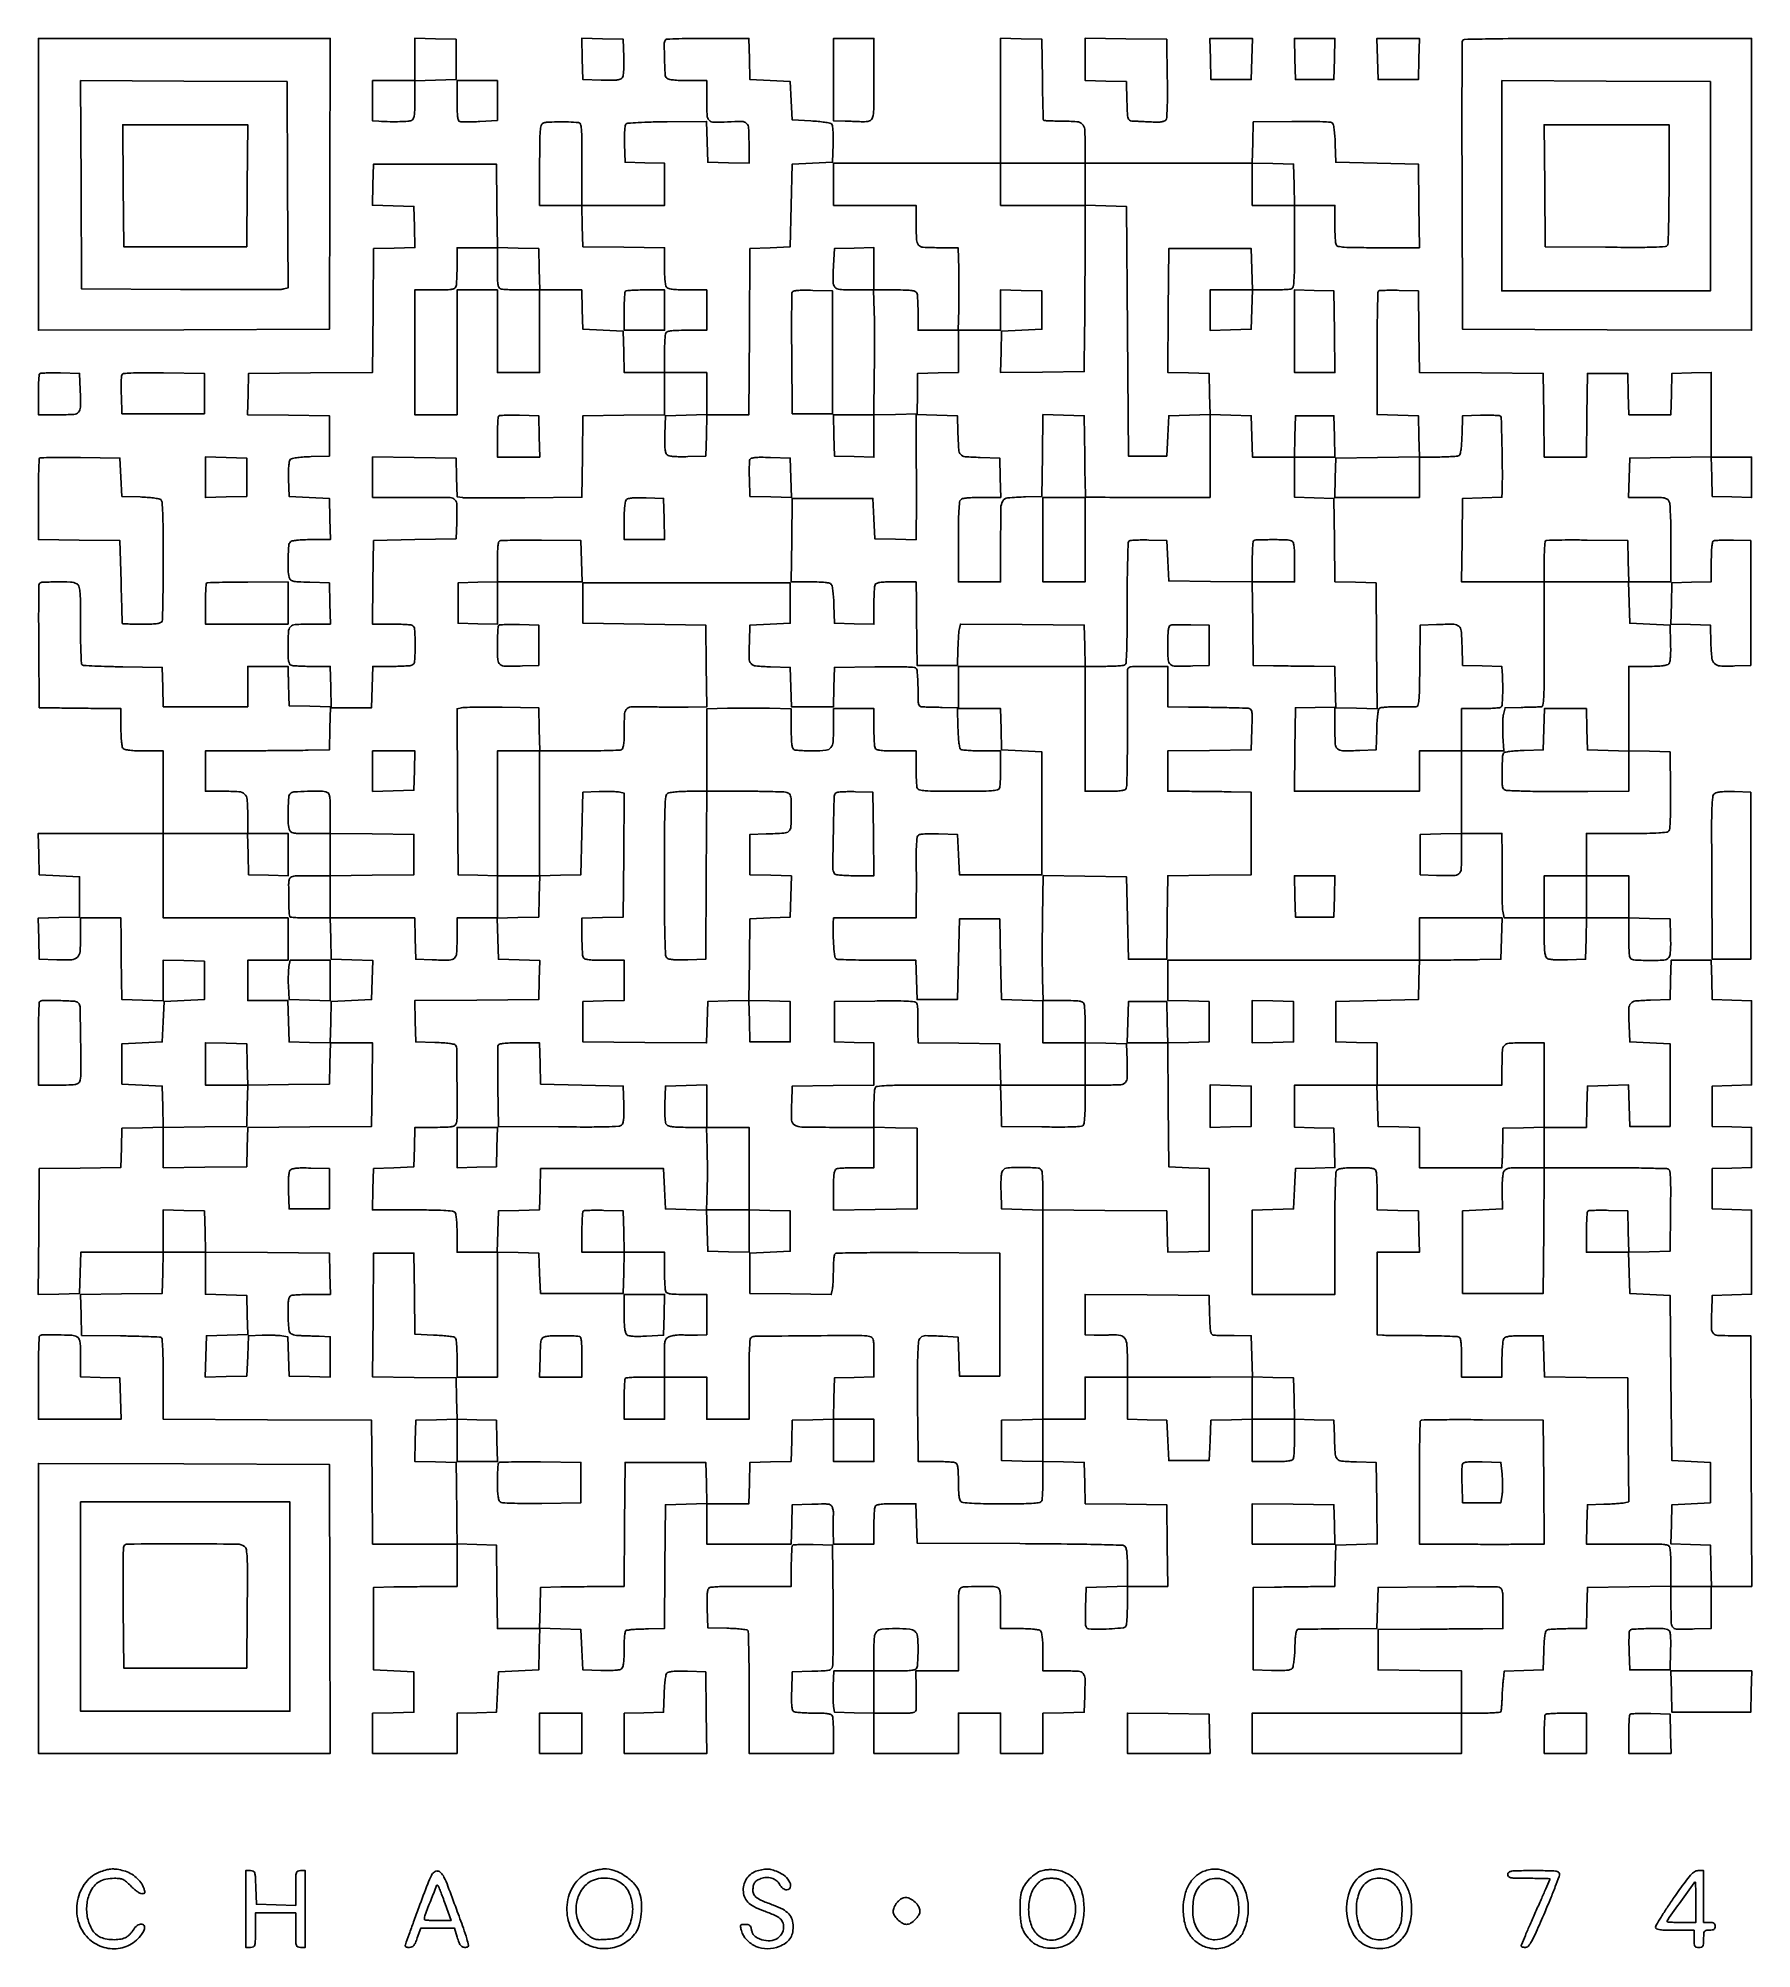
# Model space of a CAD drawing. Extents: x 179 to 1071, y 112 to 1107.
import ezdxf

# ---------------------------------------------------------------- set-up
doc = ezdxf.new("R2010")
doc.units = 0

msp = doc.modelspace()

# ---------------------------------------------------------------- linework, layer by layer
for points in [[(179, 1030.993714), (179, 954.987428), (254.75, 955.243714), (330.5, 955.5), (330.756286, 1031.25), (331.012572, 1107), (255.006286, 1107), (179, 1107)], [(789.216168, 1096.25), (789.5, 1085.5), (800, 1085.5), (810.5, 1085.5), (810.783832, 1096.25), (811.067663, 1107), (800, 1107), (788.932337, 1107)], [(833.216168, 1096.25), (833.5, 1085.5), (843.5, 1085.5), (853.5, 1085.5), (853.783832, 1096.25), (854.067663, 1107), (843.5, 1107), (832.932337, 1107)], [(876.216168, 1096.25), (876.5, 1085.5), (887, 1085.5), (897.5, 1085.5), (897.783832, 1096.25), (898.067663, 1107), (887, 1107), (875.932337, 1107)], [(223.235953, 1030.25), (223.5, 998.5), (255.5, 998.5), (287.5, 998.5), (287.764047, 1030.25), (288.028094, 1062), (255.5, 1062), (222.971906, 1062)], [(724, 1031), (724, 1020), (702, 1020), (680, 1020), (680, 1031), (680, 1042), (702, 1042), (724, 1042)], [(832.783832, 1030.75), (833.067663, 1020), (822.033832, 1020), (811, 1020), (811, 1031.033832), (811, 1042.067663), (821.75, 1041.783832), (832.5, 1041.5)], [(833, 954.534983), (833, 933), (843.519888, 933), (854.039775, 933), (853.769888, 954.25), (853.5, 975.5), (843.25, 975.784983), (833, 976.069966)], [(266, 878.5), (266, 867.932337), (276.75, 868.216168), (287.5, 868.5), (287.5, 878.5), (287.5, 888.5), (276.75, 888.783832), (266, 889.067663)], [(724, 846), (724, 824), (713, 824), (702, 824), (702, 846), (702, 868), (713, 868), (724, 868)], [(353, 725.466168), (353, 714.932337), (363.75, 715.216168), (374.5, 715.5), (374.784983, 725.75), (375.069966, 736), (364.034983, 736), (353, 736)], [(440, 703.5), (440, 671), (429, 671), (418, 671), (418, 703.5), (418, 736), (429, 736), (440, 736)], [(833.216168, 660.25), (833.5, 649.5), (843.5, 649.5), (853.5, 649.5), (853.783832, 660.25), (854.067663, 671), (843.5, 671), (832.932337, 671)], [(985, 660), (985, 649), (974, 649), (963, 649), (963, 660), (963, 671), (974, 671), (985, 671)], [(832.5, 595), (832.5, 584.5), (821.75, 584.216168), (811, 583.932337), (811, 595), (811, 606.067663), (821.75, 605.783832), (832.5, 605.5)], [(287.784032, 572.730211), (288.068065, 561.960423), (309.284032, 562.230211), (330.5, 562.5), (330.783832, 573.25), (331.067663, 584), (342.053334, 584), (353.039005, 584), (352.769502, 562.25), (352.5, 540.5), (320.284831, 540.236193), (288.069661, 539.972386), (287.784831, 529.736193), (287.5, 519.5), (265.75, 519.230498), (244, 518.960995), (244, 529.460995), (244, 539.960995), (265.75, 540.230498), (287.5, 540.5), (287.783832, 551.25), (288.067663, 562), (277.033832, 562), (266, 562), (266, 573.033832), (266, 584.067663), (276.75, 583.783832), (287.5, 583.5)], [(810.5, 551), (810.5, 540.5), (799.75, 540.216168), (789, 539.932337), (789, 551), (789, 562.067663), (799.75, 561.783832), (810.5, 561.5)], [(397, 529.465017), (397, 518.930034), (407.25, 519.215017), (417.5, 519.5), (417.784983, 529.75), (418.069966, 540), (407.534983, 540), (397, 540)], [(549, 485.966168), (549, 474.932337), (538.25, 475.216168), (527.5, 475.5), (527.216168, 486.25), (526.932337, 497), (537.966168, 497), (549, 497)], [(397, 377.034983), (397, 366), (407.533832, 366), (418.067663, 366), (417.783832, 376.75), (417.5, 387.5), (407.25, 387.784983), (397, 388.069966)], [(179, 289.506286), (179, 214), (255.006326, 214), (331.012652, 214), (330.756326, 289.25), (330.5, 364.5), (254.75, 364.756286), (179, 365.012572)], [(310, 290.5), (310, 236), (255.5, 236), (201, 236), (201, 290.5), (201, 345), (255.5, 345), (310, 345)], [(811, 333.519888), (811, 323), (832.534983, 323), (854.069966, 323), (853.784983, 333.25), (853.5, 343.5), (832.25, 343.769888), (811, 344.039775)], [(1029.216168, 246.25), (1029.5, 235.5), (1050, 235.5), (1070.5, 235.5), (1070.783832, 246.25), (1071.067663, 257), (1050, 257), (1028.932337, 257)], [(440, 224.5), (440, 214), (451, 214), (462, 214), (462, 224.5), (462, 235), (451, 235), (440, 235)], [(746, 224.519888), (746, 214), (767.534983, 214), (789.069966, 214), (788.784983, 224.25), (788.5, 234.5), (767.25, 234.769888), (746, 235.039775)]]:
    msp.add_lwpolyline(points, close=True)
for points in [[(505.666667, 1106.333333, 0.198875), (504.892492, 1104.464691, 0.006657), (505.000141, 1096.291387, 0.006951), (505.329065, 1088.151095, 0.184841), (506.2, 1086.2, 0.150969), (507.200304, 1085.671932, 0.019349), (509.630442, 1085.311224, 0.018472), (512.928253, 1085.074295, 0.008695), (517.2, 1085), (527, 1085), (527, 1074.616631, 0.011437), (527.180377, 1066.73228, 0.183493), (528.221517, 1064.32826, 0.201455), (530.555518, 1063.337162, 0.014178), (537.801517, 1063.513862, -0.013747), (545.311192, 1063.703452, -0.197834), (547.726937, 1062.702314, -0.186894), (548.809247, 1060.264125, -0.012062), (549, 1052.35776), (549, 1041.932337), (538.25, 1042.216168), (527.5, 1042.5), (527.217252, 1053.14319), (526.934504, 1063.786379), (506.445886, 1063.571824, 0.003974), (498.032412, 1063.416832, 0.007723), (491.318816, 1063.135946, 0.003772), (485.914975, 1062.785265, 0.180175), (484.938986, 1062.338986, 0.167914), (484.532983, 1061.504202, 0.012549), (484.290058, 1058.950819, 0.01561), (484.165636, 1055.723797, 0.009523), (484.210352, 1051.910352), (484.5, 1042.5), (494.75, 1042.215017), (505, 1041.930034), (505, 1030.965017), (505, 1020), (483.5, 1020), (462, 1020), (462, 1041.5, 0.001697), (461.956004, 1054.462059, 0.01846), (461.72779, 1059.680603, 0.049007), (461.249556, 1062.330453, 0.310183), (460.25, 1063.160076, 0.016306), (455.042949, 1063.465605, 0.011163), (449.120292, 1063.487369, 0.007155), (443.610912, 1063.305721, 0.105669), (441.75, 1062.815011, 0.216546), (440.759957, 1061.580415, 0.042396), (440.281426, 1058.700558, 0.018058), (440.047748, 1053.369955, 0.001925), (440, 1040.964816), (440, 1020), (450.966168, 1020), (461.932337, 1020), (462.216168, 1009.25), (462.5, 998.5), (483.75, 998.230112), (505, 997.960225), (505, 988.180112, 0.008721), (505.074341, 983.918248, 0.018496), (505.311349, 980.626174, 0.019373), (505.672136, 978.199565, 0.150894), (506.2, 977.2, 0.150969), (507.200304, 976.671932, 0.019349), (509.630442, 976.311224, 0.018472), (512.928253, 976.074295, 0.008695), (517.2, 976), (527, 976), (527, 965.5), (527, 955), (516.606989, 955, 0.005351), (511.039857, 954.940414, 0.030363), (508.086379, 954.69735, 0.063068), (506.398405, 954.23239, 0.205218), (505.606989, 953.418213, 0.07203), (505.367894, 952.361889, 0.005915), (505.178303, 949.534475, 0.007831), (505.044305, 946.140776, 0.005951), (505, 942.418213), (505, 933), (494.533832, 933), (484.067663, 933), (483.783832, 943.75), (483.5, 954.5), (473, 955), (462.5, 955.5), (462.215017, 965.75), (461.930034, 976), (450.998849, 976), (440.067663, 976), (439.783832, 986.75), (439.5, 997.5), (428.769409, 997.783635), (418.038817, 998.06727), (417.769409, 1019.783635), (417.5, 1041.5), (385.5, 1041.5), (353.5, 1041.5), (353.216515, 1030.784171), (352.93303, 1020.068343), (363.716515, 1019.784171), (374.5, 1019.5), (374.783485, 1008.784171), (375.06697, 998.068343), (364.283485, 997.784171), (353.5, 997.5), (353.236165, 965.263835), (352.97233, 933.02767), (320.736165, 932.763835), (288.5, 932.5), (288.216371, 921.769986), (287.932742, 911.039971), (309.216371, 910.769986), (330.5, 910.5), (330.5, 900), (330.5, 889.5), (321.054124, 889.209882, 0.009872), (317.344222, 889.022568, 0.013478), (314.012996, 888.697932, 0.010272), (311.278232, 888.29958, 0.132654), (310.348748, 887.874472, 0.165771), (309.775651, 886.938715, 0.029529), (309.440097, 884.884549, 0.022993), (309.270289, 881.903576, 0.008333), (309.294624, 877.66459), (309.5, 868.5), (320, 868), (330.5, 867.5), (330.783832, 856.75), (331.067663, 846), (321.233832, 846, 0.008652), (316.945271, 845.925781, 0.018432), (313.637701, 845.688986, 0.019308), (311.201559, 845.328414, 0.151095), (310.2, 844.8, 0.180372), (309.361695, 842.964814, 0.010087), (309.033781, 836.591977, 0.015718), (309.035041, 830.250176, 0.057638), (309.621449, 826.283793, 0.137305), (310.355481, 825.044772, 0.13437), (311.631874, 824.354225, 0.045994), (314.122991, 824.011163, 0.004239), (320.357794, 823.783793), (330.5, 823.5), (330.783832, 812.75), (331.067663, 802), (320.650463, 802, 0.012837), (312.706871, 801.796023, 0.196334), (310.271039, 800.652015, 0.177295), (309.204591, 798.079841, 0.010105), (309.013655, 789.356989, 0.00766), (309.071521, 785.115935, 0.037109), (309.319308, 782.722219, 0.073747), (309.79184, 781.317789, 0.185226), (310.581787, 780.606989, 0.07196), (311.63733, 780.367915, 0.005942), (314.455587, 780.178303, 0.007852), (317.838356, 780.044307, 0.005972), (321.547956, 780), (330.932337, 780), (331.216168, 769.25), (331.5, 758.5), (342, 758.5), (352.5, 758.5), (352.783832, 769.25), (353.067663, 780), (362.452044, 780, 0.005972), (366.161644, 780.044307, 0.007852), (369.544413, 780.178303, 0.005942), (372.36267, 780.367915, 0.07196), (373.418213, 780.606989, 0.293407), (374.908548, 782.635663, 0.015702), (375.17128, 791, 0.015702), (374.908548, 799.364337, 0.293407), (373.418213, 801.393011, 0.07207), (372.36144, 801.632119, 0.005899), (369.528746, 801.821697, 0.007818), (366.128746, 801.955696, 0.005939), (362.39871, 802), (352.960995, 802), (353.230498, 823.75), (353.5, 845.5), (375, 846), (396.5, 846.5), (396.795054, 855, 0.010253), (396.92436, 864.109648, 0.187892), (395.875476, 866.75285, 0.199702), (393.339792, 867.907674, 0.011792), (384.71245, 867.990136, -0.001627), (379.674966, 867.935875, -0.001021), (373.78272, 867.903613, -0.001024), (367.981821, 867.895576, -0.001872), (363.25, 867.916434), (353, 868), (353, 878.519502), (353, 889.039005), (374.75, 888.769502), (396.5, 888.5), (396.783785, 878.358541), (397.06757, 868.217082), (399.783785, 867.858541, 0.031363), (401.754843, 867.723239, 0.000846), (410.435357, 867.687291, 0.001757), (420.64152, 867.698143, 0.001202), (432.230197, 867.779047), (461.960394, 868.058093), (462.230197, 889.279047), (462.5, 910.5), (483.75, 910.769888), (505, 911.039775), (505, 922.019888), (505, 933), (516, 933), (527, 933), (527, 922.033832), (527, 911.067663), (516.25, 910.783832), (505.5, 910.5), (505.215609, 900.900987, 0.006919), (505.139302, 896.065714, 0.027023), (505.294874, 893.081903, 0.044369), (505.67274, 891.166788, 0.149751), (506.364894, 890.112128, 0.1305), (507.478955, 889.596888, 0.02258), (509.802758, 889.296615, 0.019663), (512.980927, 889.156589, 0.008898), (517.149285, 889.211141), (526.5, 889.5), (526.783832, 900.25), (527.067663, 911), (538.023209, 911), (548.978755, 911), (549.239377, 954.25), (549.5, 997.5), (560, 998), (570.5, 998.5), (571, 1020), (571.5, 1041.5), (582, 1042), (592.5, 1042.5), (592.789648, 1051.910352, 0.009052), (592.840268, 1055.906317, 0.017612), (592.710631, 1059.093133, 0.016788), (592.446066, 1061.500693, 0.161989), (591.991548, 1062.408452, 0.150833), (591.136984, 1062.859873, 0.010075), (588.373393, 1063.324107, 0.013797), (584.997628, 1063.726659, 0.009853), (581.2019, 1063.9981), (571.5, 1064.5), (571, 1074.5), (570.5, 1084.5), (560, 1085), (549.5, 1085.5), (549.216168, 1096.25), (548.932337, 1107), (527.632835, 1107, 0.002928), (519.419844, 1106.951908, 0.004657), (512.394229, 1106.804167, 0.001225), (506.288613, 1106.603887, 0.189769)], [(375, 1096.033832), (375, 1085), (364, 1085), (353, 1085), (353, 1074.5), (353, 1064), (356.25, 1063.824751, 0.008133), (362.122698, 1063.603806, 0.012105), (367.26581, 1063.618564, 0.010961), (371.406335, 1063.821607, 0.087934), (373.25, 1064.285184, 0.168676), (374.166711, 1065.14945, 0.079858), (374.68618, 1066.710445, 0.035098), (374.940483, 1069.475621, 0.005385), (375, 1075.001352), (375, 1084.932337), (385.75, 1085.216168), (396.5, 1085.5), (396.5, 1096), (396.5, 1106.5), (385.75, 1106.783832), (375, 1107.067663)], [(462.215822, 1096.284178), (462.5, 1085.5), (472.099013, 1085.215609, 0.006919), (476.934286, 1085.139302, 0.027023), (479.918097, 1085.294874, 0.044369), (481.833212, 1085.67274, 0.149751), (482.887872, 1086.364894, 0.1305), (483.403112, 1087.478955, 0.02258), (483.703385, 1089.802758, 0.019663), (483.843411, 1092.980927, 0.008898), (483.788859, 1097.149285), (483.5, 1106.5), (472.715822, 1106.784178), (461.931643, 1107.068357)], [(680, 1074.533832), (680, 1042), (636.5, 1042), (593, 1042), (593, 1031), (593, 1020), (614.5, 1020), (636, 1020), (636.013655, 1011.25, 0.009127), (636.195965, 1002.05053, 0.170978), (637.245256, 999.398461, 0.202918), (639.665349, 998.21457, 0.013642), (647.528155, 998), (657.823048, 998), (658.161524, 987.25, -0.004781), (658.268781, 982.356225, -0.002807), (658.308236, 976.5, -0.002807), (658.281931, 970.643771, -0.004782), (658.185662, 965.75), (657.871323, 955), (647.435662, 955), (637, 955), (637, 963.918213, 0.006277), (636.955669, 967.449196, 0.008159), (636.821697, 970.68135, 0.006338), (636.631778, 973.373807, 0.070946), (636.393011, 974.418213, 0.209079), (635.585285, 975.236951, 0.06089), (633.833669, 975.699767, 0.029178), (630.756842, 975.941329, 0.005003), (624.893011, 976), (614, 976), (614, 987.034983), (614, 998.069966), (603.75, 997.784983), (593.5, 997.5), (593, 988.673617, 0.011962), (592.722762, 980.189112, 0.181785), (593.716846, 977.473424, 0.202441), (596.209855, 976.235883, 0.015322), (603.905392, 976), (613.875232, 976), (614.187616, 964.75, -0.005071), (614.288948, 958.999304, -0.001681), (614.323671, 950.5625, -0.001673), (614.299422, 941.210674, -0.001902), (614.212114, 932.25), (613.924228, 911), (603.428282, 911), (592.932337, 911), (593.216168, 900.25), (593.5, 889.5), (603.75, 889.215017), (614, 888.930034), (614, 899.932266), (614, 910.934498), (625.25, 911.217249), (636.5, 911.5), (636.647564, 922), (636.795127, 932.5), (647.397564, 932.783832), (658, 933.067663), (658, 944.033832), (658, 955), (669, 955), (680, 955), (680, 965.533832), (680, 976.067663), (690.75, 975.783832), (701.5, 975.5), (701.5, 965.5), (701.5, 955.5), (691, 955), (680.5, 954.5), (680.215969, 943.730403), (679.931939, 932.960806), (701.715969, 933.230403), (723.5, 933.5), (723.722336, 955, 0.000722), (723.809591, 964.806965, 0.000419), (723.887487, 976.583376, 0.000419), (723.945767, 988.386752, 0.000707), (723.972336, 998.283832), (724, 1020.067663), (734.75, 1019.783832), (745.5, 1019.5), (746, 954.5), (746.5, 889.5), (756.5, 889.5), (766.5, 889.5), (767, 900), (767.5, 910.5), (778.25, 910.783832), (789, 911.067663), (789, 889.533832), (789, 868), (778.75, 867.918416, -0.00235), (762.542373, 867.865592, -0.001598), (744.098057, 867.951115, -0.000106), (724.892512, 868.105631, -0.196767), (724.321927, 868.34474, -0.191565), (724.186163, 868.659815, -0.000319), (724.018461, 874.719039, -0.002353), (723.866072, 881.543811, -0.001445), (723.747616, 889.585718), (723.5, 910.5), (712.769986, 910.783629), (702.039971, 911.067258), (701.769986, 889.783629), (701.5, 868.5), (693, 868.24922, 0.01508), (683.643505, 867.690422, 0.245296), (681.077367, 866.042339, 0.127215), (680.10758, 862.479112, 0.003164), (680, 845.480948), (680, 824), (669, 824), (658, 824), (658, 844.8, -0.003169), (658.062069, 854.593081, -0.010454), (658.278846, 861.045513, -0.00933), (658.608073, 865.538104, -0.175156), (659.2, 866.8, -0.151099), (660.201601, 867.328426, -0.019307), (662.637948, 867.688993, -0.018431), (665.94585, 867.925784, -0.008651), (670.234983, 868), (680.069966, 868), (679.784983, 878.25), (679.5, 888.5), (669.2603, 888.784869, -0.012174), (661.49116, 889.190479, -0.196929), (659.196667, 890.34273, -0.165236), (658.167162, 892.85434, -0.008001), (657.75078, 902), (657.5, 910.5), (646.732462, 910.78401), (635.964924, 911.068019), (636.084089, 888.28401, -0.000594), (636.122244, 878.843508, -0.000579), (636.138396, 869.318802, -0.00057), (636.133361, 860.948986, -0.002161), (636.101627, 855.716168), (636, 845.932337), (625.25, 846.216168), (614.5, 846.5), (614, 857), (613.5, 867.5), (592.5, 867.5), (571.5, 867.5), (571.230498, 845.75), (570.960995, 824), (580.858053, 824, -0.007728), (585.45579, 823.928935, -0.021832), (588.657879, 823.689718, -0.027879), (590.854786, 823.30362, -0.163524), (591.837437, 822.695876, -0.131421), (592.277004, 821.740901, -0.010763), (592.687053, 819.000112, -0.013854), (593.019842, 815.65896, -0.010217), (593.209882, 811.945876), (593.5, 802.5), (603.75, 802.215017), (614, 801.930034), (614, 811.383229, -0.005929), (614.044304, 815.119197, -0.007809), (614.178303, 818.524199, -0.005887), (614.367871, 821.361085, -0.072102), (614.606989, 822.418213, -0.205218), (615.398405, 823.23239, -0.063068), (617.086379, 823.69735, -0.030363), (620.039857, 823.940414, -0.005351), (625.606989, 824), (636, 824), (636.118352, 813.75, -0.000009), (636.173132, 808.998774, -0.000005), (636.24061, 803.132812, -0.000005), (636.309343, 797.148266, -0.000007), (636.368352, 792), (636.5, 780.5), (647, 780.5), (657.5, 780.5), (657.75078, 789, -0.00487), (657.885041, 792.420312, -0.005669), (658.081155, 795.668123, -0.005068), (658.305875, 798.40977, -0.033662), (658.523302, 799.763823), (659.045043, 802.027647), (691.272521, 801.763823), (723.5, 801.5), (723.783832, 790.75), (724.067663, 780), (691.033832, 780), (658, 780), (658, 769), (658, 758), (668.966168, 758), (679.932337, 758), (680.216168, 747.25), (680.5, 736.5), (691, 736), (701.5, 735.5), (701.5, 703.5), (701.5, 671.5), (680, 671.5), (658.5, 671.5), (658, 682), (657.5, 692.5), (647.582645, 692.788231, 0.006879), (642.812136, 692.861207, 0.023523), (639.713112, 692.720104, 0.033322), (637.684963, 692.394555, 0.191639), (636.807136, 691.788231, 0.124334), (636.472196, 690.842109, 0.007397), (636.233802, 687.794043, 0.01076), (636.080198, 684.116063, 0.007708), (636.06043, 680, -0.001469), (636.096992, 675.237333, -0.000878), (636.113895, 669.573438, -0.000878), (636.11092, 663.933286, -0.001525), (636.085939, 659.25), (636, 649), (614.5, 649), (593, 649), (592.892928, 646.25, 0.014198), (592.828583, 640.134305, 0.015171), (593.116901, 634.15901, 0.008651), (593.619467, 628.93217, 0.226228), (594.347981, 627.765313, 0.13194), (595.288408, 627.46889, 0.001973), (601.099756, 627.241942, 0.005193), (607.88415, 627.074329, 0.003389), (615.715017, 627.015313), (635.930034, 627), (636.215017, 616.75), (636.5, 606.5), (647, 606.5), (657.5, 606.5), (658, 627.5), (658.5, 648.5), (669, 648.5), (679.5, 648.5), (680, 627.5), (680.5, 606.5), (691.25, 606.216168), (702, 605.932337), (702, 594.966168), (702, 584), (713, 584), (724, 584), (724, 573), (724, 562), (702.033832, 562), (680.067663, 562), (679.783832, 572.75), (679.5, 583.5), (658.25, 583.769888), (637, 584.039775), (636.911139, 589.269888, -0.002876), (636.884956, 591.599925, -0.001884), (636.880341, 594.28553, -0.001895), (636.895615, 596.901917, -0.003636), (636.931075, 599, 0.017644), (636.910895, 600.815978, 0.01999), (636.760626, 602.551431, 0.019637), (636.517913, 604.003537, 0.095331), (636.198045, 604.77083, 0.225806), (635.108439, 605.426308, 0.012878), (631.093597, 605.714496, 0.012001), (624.920579, 605.849723, 0.002711), (614.428109, 605.77083), (593.5, 605.5), (593.5, 595), (593.5, 584.5), (603.75, 584.215017), (614, 583.930034), (614, 572.984905), (614, 562.039775), (592.75, 561.769888), (571.5, 561.5), (571.204946, 553, 0.016959), (571.197749, 543.81204, 0.255404), (572.767634, 541.152517, 0.131484), (576.412428, 540.120352, 0.003624), (593.019052, 540), (614, 540), (614, 529.5), (614, 519), (605.081787, 519, 0.006277), (601.550804, 518.955669, 0.008159), (598.31865, 518.821697, 0.006338), (595.626193, 518.631778, 0.070946), (594.581787, 518.393011, 0.205372), (593.767428, 517.600948, 0.062982), (593.302552, 515.9105, 0.030315), (593.059548, 512.952209, 0.005337), (593, 507.373509), (593, 496.960995), (614.75, 497.230498), (636.5, 497.5), (636.5, 518.5), (636.5, 539.5), (625.25, 539.782751), (614, 540.065502), (614, 549.450964, -0.005971), (614.044307, 553.160978, -0.007851), (614.178303, 556.544096, -0.005941), (614.367915, 559.362645, -0.071962), (614.606989, 560.418213, -0.27952), (615.804078, 561.345864, -0.016549), (620.571826, 561.73309, -0.010742), (628.899612, 561.953513, -0.001245), (647.573157, 562), (679.932337, 562), (680.216168, 551.25), (680.5, 540.5), (701.428109, 540.22917, 0.002701), (711.928451, 540.150006, 0.012029), (718.091209, 540.285113, 0.012869), (722.095412, 540.572759, 0.230932), (723.162796, 541.22917, 0.115844), (723.482259, 542.147219, 0.007444), (723.73694, 544.990756, 0.010563), (723.920078, 548.422631, 0.007655), (723.984687, 552.25), (724, 562), (734.480948, 562, 0.01319), (742.50249, 562.211645, 0.203196), (744.933469, 563.397028, 0.179688), (745.928151, 566.034911, 0.009927), (745.795054, 575), (745.5, 583.5), (734.75, 583.783832), (724, 584.067663), (724, 593.452044, 0.005972), (723.955693, 597.161644, 0.007852), (723.821697, 600.544413, 0.005942), (723.632085, 603.36267, 0.07196), (723.393011, 604.418213, 0.204723), (722.603667, 605.231804, 0.063344), (720.923602, 605.697032, 0.030517), (717.985525, 605.940294, 0.005398), (712.455395, 606), (702.124768, 606), (701.812384, 617.25, -0.005073), (701.711055, 623.001797, -0.00168), (701.67636, 631.443198, -0.001672), (701.700644, 640.801295, -0.0019), (701.787992, 649.769396), (702.075984, 671.038793), (723.787992, 670.769396), (745.5, 670.5), (746, 649), (746.5, 627.5), (756.5, 627.5), (766.5, 627.5), (766.769448, 649.230552), (767.038896, 670.961104), (788.769448, 671.230552), (810.5, 671.5), (810.5, 693), (810.5, 714.5), (800, 714.703106, 0.001261), (795.168766, 714.784374, 0.000701), (789.279688, 714.860325, 0.000699), (783.319391, 714.920497, 0.001132), (778.25, 714.953106), (767, 715), (767, 725.480498), (767, 735.960995), (788.75, 736.230498), (810.5, 736.5), (810.783832, 747.25, 0.003018), (810.926608, 754.261386, 0.04887), (810.730327, 756.611152, 0.186219), (810.073121, 757.684953, 0.144819), (808.783832, 758.178674, 0.012917), (805.955018, 758.326594, 0.001183), (798.91782, 758.495828, 0.001332), (789.662426, 758.671822, 0.000634), (777.75, 758.851493), (767, 759), (767, 769.5), (767, 780), (756.5, 780, 0.003237), (749.737197, 779.956215, 0.049438), (747.415979, 779.695749, 0.187802), (746.38472, 779.01742, 0.152419), (745.971464, 777.75, 0.003324), (745.961468, 776.093091, 0.000068), (745.967721, 767.76057, 0.00016), (745.979454, 758.024419, 0.000107), (745.998793, 746.903004, -0.002081), (745.974317, 735.823445, -0.003187), (745.851916, 726.220806, -0.001113), (745.675191, 717.943391, -0.085919), (745.42034, 716.653004, -0.195349), (744.615339, 715.792779, -0.071099), (742.985299, 715.305021, -0.032062), (740.082144, 715.058563, -0.005147), (734.393011, 715), (724, 715), (724, 747.5), (724, 780), (733.75, 780.015313, 0.007204), (737.571834, 780.076387, 0.010053), (740.986403, 780.248944, 0.006816), (743.820447, 780.488218, 0.11765), (744.693076, 780.789149, 0.241684), (745.317121, 781.853699, 0.004747), (745.619438, 788.357914, 0.00741), (745.82636, 797.705563, 0.001872), (745.880618, 812.911378, -0.002675), (745.943326, 825.030966, -0.004314), (746.140996, 835.350723, -0.001058), (746.409472, 844.328139, -0.190605), (746.77719, 845.17719, -0.174349), (747.511623, 845.5231, -0.008906), (750.178593, 845.729218, -0.013328), (753.418679, 845.835095, -0.009195), (757.089648, 845.789648), (766.5, 845.5), (767, 835), (767.5, 824.5), (789.230552, 824.230552), (810.961104, 823.961104), (811.230552, 802.230552), (811.5, 780.5), (822, 780.324274, 0.000785), (826.794774, 780.251555, 0.000453), (832.563499, 780.178349, 0.000453), (838.352763, 780.115376, 0.00076), (843.216168, 780.074274), (853.932337, 780), (854.216168, 769.25), (854.5, 758.5), (865.263708, 758.216029), (876.027416, 757.932058), (875.763708, 790.716029), (875.5, 823.5), (864.769409, 823.783635), (854.038817, 824.06727), (853.769409, 845.783635), (853.5, 867.5), (843.25, 867.784983), (833, 868.069966), (833, 878.534983), (833, 889), (843.533832, 889), (854.067663, 889), (853.783832, 899.75), (853.5, 910.5), (843.5, 910.5), (833.5, 910.5), (833.216168, 899.75), (832.932337, 889), (822, 889), (811.067663, 889), (810.783832, 899.75), (810.5, 910.5), (799.783492, 910.783492), (789.066984, 911.066984), (788.783492, 921.783492), (788.5, 932.5), (777.736192, 932.783972), (766.972383, 933.067944), (767.236192, 965.283972), (767.5, 997.5), (789, 997.5), (810.5, 997.5), (810.783832, 986.75), (811.067663, 976), (800.033832, 976), (789, 976), (789, 965.466168), (789, 954.932337), (799.75, 955.216168), (810.5, 955.5), (810.784983, 965.75), (811.069966, 976), (820.453196, 976, 0.005972), (824.162354, 976.044307, 0.007853), (827.544751, 976.178303, 0.005943), (830.362696, 976.367916, 0.071958), (831.418213, 976.606989, 0.258697), (832.303854, 977.662537, 0.030015), (832.724422, 980.835307, 0.015901), (832.950434, 986.485827, 0.002045), (833, 998.606989), (833, 1020), (843.5, 1020), (854, 1020), (854, 1010.581787, 0.005951), (854.044305, 1006.859224, 0.007831), (854.178303, 1003.465525, 0.005915), (854.367894, 1000.638111, 0.07203), (854.606989, 999.581787, 0.258752), (855.662869, 998.696053, 0.029979), (858.838399, 998.275555, 0.015887), (864.493684, 998.049558, 0.002042), (876.626491, 998), (898.039005, 998), (897.769502, 1019.75), (897.5, 1041.5), (876, 1042), (854.5, 1042.5), (854.209882, 1051.945876, 0.009966), (854.021827, 1055.656643, 0.013581), (853.694973, 1058.990569, 0.010406), (853.293442, 1061.726938, 0.132318), (852.864399, 1062.663389, 0.196091), (851.652636, 1063.310982, 0.01347), (847.698017, 1063.614492, 0.012189), (841.666798, 1063.767006, 0.002924), (831.654517, 1063.717513), (811.5, 1063.5), (811.216168, 1052.75), (810.932337, 1042), (767.466168, 1042), (724, 1042), (724, 1051.964816, 0.016076), (723.751241, 1059.699885, 0.1875), (722.500385, 1062.391763, 0.177203), (719.726858, 1063.611575, 0.014061), (711.569397, 1063.900959, -0.00379), (708.143794, 1063.952075, -0.00594), (705.199403, 1064.053348, -0.001991), (702.669343, 1064.180575, -0.184857), (702.338357, 1064.32831, -0.191183), (702.188052, 1064.676423, -0.000391), (702.01259, 1070.72491, -0.002605), (701.855409, 1077.554603, -0.001604), (701.738054, 1085.59528), (701.5, 1106.5), (690.75, 1106.783832), (680, 1107.067663)], [(593, 1085.5), (593, 1064), (599, 1063.875, -0.001654), (601.535448, 1063.813789, -0.001437), (604.192187, 1063.733217, -0.001445), (606.596567, 1063.646425, -0.004253), (608.25, 1063.567866, 0.093793), (611.717792, 1064.024964, 0.254673), (613.359317, 1065.773106, 0.061432), (613.923644, 1070.007226, 0.002447), (614, 1085.606989), (614, 1107), (603.5, 1107), (593, 1107)], [(724, 1096.053719), (724, 1085.067663), (734.75, 1084.783832), (745.5, 1084.5), (745.784983, 1074.25, 0.003632), (746.011847, 1067.781757, 0.048941), (746.34237, 1065.438451, 0.173357), (747.039651, 1064.377025, 0.15624), (748.284983, 1063.941697, -0.004634), (749.561037, 1063.896272, -0.000818), (751.954797, 1063.784916, -0.000886), (754.76099, 1063.644791, -0.000797), (757.667517, 1063.489848, 0.010711), (761.080054, 1063.375719, 0.03119), (763.434346, 1063.494354, 0.045896), (765.038149, 1063.826873, 0.146512), (765.938611, 1064.426031, 0.157562), (766.451693, 1065.709986, 0.007319), (766.70316, 1070.452091, 0.009444), (766.829565, 1076.948998, 0.003468), (766.771094, 1086.12788), (766.5, 1106.5), (745.25, 1106.769888), (724, 1107.039775)], [(920.460009, 1105.75, 0.090591), (920.266358, 1104.709509, 0.000109), (920.198937, 1082.982812, 0.000984), (920.176611, 1058.652573, 0.000605), (920.241394, 1030), (920.5, 955.5), (995.75, 955.243674), (1071, 954.987348), (1071, 1030.993674), (1071, 1107), (995.968615, 1107, 0.000668), (957.448289, 1106.948566, 0.003471), (936.19131, 1106.744245, 0.001205), (921.475143, 1106.465155, 0.305157)], [(308.758677, 1030.77123), (309.017354, 977.04246), (306.758677, 976.494347, -0.057902), (304.987826, 976.276519, -0.000418), (290.035361, 976.188577, -0.001589), (272.903102, 976.156579, -0.001017), (253, 976.223117), (201.5, 976.5), (201.241383, 1030.758691), (200.982767, 1085.017383), (254.741383, 1084.758691), (308.5, 1084.5)], [(397, 1074.606989, 0.005886), (397.062019, 1069.338475, 0.026507), (397.297438, 1066.26886, 0.045663), (397.712553, 1064.419534, 0.226855), (398.425195, 1063.667079, 0.086427), (399.390613, 1063.477421, 0.006366), (402.097463, 1063.453536, 0.008708), (405.34544, 1063.522807, 0.006489), (408.925195, 1063.708111), (418, 1064.296042), (418, 1074.648021), (418, 1085), (407.5, 1085), (397, 1085)], [(1049.5, 1030), (1049.5, 975.5), (995.211905, 975.5), (940.92381, 975.5), (940.942857, 1025.75, -0.000032), (940.951538, 1045.331386, -0.000047), (940.961905, 1062.563467, -0.000022), (940.972765, 1077.239555, -0.00086), (940.980952, 1080.508612), (941, 1085.017225), (995.25, 1084.758612), (1049.5, 1084.5)], [(963.235953, 1030.25), (963.5, 998.5), (994.93202, 998.235498, 0.001697), (1010.901959, 998.155315, 0.00816), (1019.995146, 998.288929, 0.006635), (1026.009704, 998.555446, 0.241447), (1027.166708, 999.235498, 0.134731), (1027.492293, 1000.296498, 0.001088), (1027.738089, 1009.161365, 0.003824), (1027.920853, 1019.372002, 0.002438), (1027.984687, 1031.25), (1028, 1062), (995.485953, 1062), (962.971906, 1062)], [(418, 987.606989, 0.005351), (418.059586, 982.039857, 0.030363), (418.30265, 979.086379, 0.063068), (418.76761, 977.398405, 0.205218), (419.581787, 976.606989, 0.07203), (420.638111, 976.367894, 0.005915), (423.465525, 976.178303, 0.007831), (426.859224, 976.044305, 0.005951), (430.581787, 976), (440, 976), (440, 954.5), (440, 933), (429, 933), (418, 933), (418, 954.5), (418, 976), (407.5, 976), (397, 976), (397, 943.5), (397, 911), (386, 911), (375, 911), (375, 943.5), (375, 976), (385.393011, 976, 0.005351), (390.960143, 976.059586, 0.030363), (393.913621, 976.30265, 0.063068), (395.601595, 976.76761, 0.205218), (396.393011, 977.581787, 0.07203), (396.632106, 978.638111, 0.005915), (396.821697, 981.465525, 0.007831), (396.955695, 984.859224, 0.005951), (397, 988.581787), (397, 998), (407.5, 998), (418, 998)], [(484.666667, 975.333333, 0.177413), (484.400114, 974.758552, 0.004912), (484.195833, 971.973958, 0.009526), (484.048294, 968.649913, 0.006327), (484, 964.833333), (484, 955), (494.5, 955), (505, 955), (505, 965.5), (505, 976), (495.166667, 976, 0.006327), (491.350087, 975.951706, 0.009526), (488.026042, 975.804167, 0.004912), (485.241448, 975.599886, 0.177413)], [(571.467316, 974.775423, 0.089413), (571.270021, 973.738689, 0.000629), (571.194155, 964.757489, 0.002401), (571.169587, 954.462516, 0.001532), (571.235201, 942.490243), (571.5, 911.5), (582, 911.5), (592.5, 911.5), (592.5, 943.5), (592.5, 975.5), (582.232115, 975.785181, 0.0061), (577.194344, 975.863611, 0.024229), (574.104597, 975.72423, 0.036776), (572.174504, 975.398781, 0.24573)], [(876.699448, 975.366114, 0.192676), (876.414309, 974.70046, 0.000627), (876.205463, 965.531026, 0.003321), (876.0504, 955.108554, 0.002059), (876, 942.867165), (876, 911.067663), (886.75, 910.783832), (897.5, 910.5), (897.783633, 899.769596), (898.067266, 889.039192), (876.283633, 888.769596), (854.5, 888.5), (854.215017, 878.25), (853.930034, 868), (875.965017, 868), (898, 868), (898, 878.5), (898, 889), (907.75, 889.015313, 0.007309), (911.573123, 889.077211, 0.010173), (914.991726, 889.252233, 0.006962), (917.827893, 889.495095, 0.117226), (918.711195, 889.800347, 0.199883), (919.262532, 890.589, 0.01918), (919.684251, 892.944063, 0.019108), (920.012968, 896.199826, 0.00836), (920.211195, 900.535034), (920.5, 910.5), (929.910352, 910.789648, -0.008646), (933.577505, 910.839076, -0.012638), (936.805473, 910.745152, -0.00809), (939.470189, 910.556861, -0.176467), (940.168568, 910.231432, -0.192088), (940.667795, 909.069628, -0.000825), (941.011503, 895.124427, -0.004473), (941.20003, 881.702798, -0.008243), (941.075697, 870.784983), (941, 868.069966), (930.75, 867.784983), (920.5, 867.5), (920.230498, 845.75), (919.960995, 824), (941.480498, 824), (963, 824), (963, 791.5, -0.00104), (962.958612, 771.594901, -0.012375), (962.735889, 763.892176, -0.027045), (962.298901, 759.851605, -0.353956), (961.25, 758.915569, -0.005382), (960.148276, 758.874296, -0.000546), (957.530654, 758.807303, -0.000684), (954.411241, 758.735145, -0.000545), (951.045844, 758.665569), (942.591688, 758.5), (941.799182, 755, 0.038494), (941.526887, 753.144687, 0.011146), (941.392307, 750.251563, 0.011137), (941.38601, 746.973837, 0.011671), (941.526954, 743.75), (942.04723, 736), (931.023615, 736), (920, 736), (920, 747), (920, 758), (929.75, 758.015313, 0.006995), (933.558115, 758.07457, 0.010027), (936.929688, 758.241942, 0.00628), (939.733031, 758.472938, 0.135534), (940.5, 758.765313, 0.221462), (941.092546, 759.846669, 0.00748), (941.343937, 764.827229, 0.013251), (941.396764, 770.715905, 0.009848), (941.154713, 777.215017), (941, 779.930034), (930.75, 780.215017), (920.5, 780.5), (920.215131, 790.7397, 0.013827), (919.781878, 798.54295, 0.200378), (918.533568, 800.948742, 0.174565), (915.86687, 801.925177, 0.010012), (907, 801.795054), (898.5, 801.5), (898.230112, 780.25, -0.001775), (898.024023, 767.568262, -0.018438), (897.72857, 762.360332, -0.047513), (897.222475, 759.707314, -0.322508), (896.230112, 758.931729, -0.009293), (895.150957, 758.909221, -0.001005), (892.65822, 758.908579, -0.001234), (889.689982, 758.921108, -0.000994), (886.5, 758.94879, 0.00944), (883.347456, 758.922896, 0.012663), (880.493783, 758.773175, 0.009829), (878.139556, 758.543146, 0.117495), (877.287346, 758.231125, 0.197512), (876.731551, 757.411535, 0.018388), (876.311748, 754.953052, 0.018393), (875.984987, 751.544471, 0.007835), (875.787346, 746.964064), (875.5, 736.5), (867, 736.204946, -0.01013), (858.007803, 736.075099, -0.184193), (855.379393, 737.094936, -0.199498), (854.203863, 739.575524, -0.01218), (854, 747.942938), (854, 758.847771), (843.75, 758.673886), (833.5, 758.5), (833.230498, 736.75), (832.960995, 715), (865.480498, 715), (898, 715), (898, 725.5), (898, 736), (909, 736), (920, 736), (920, 714.533832), (920, 693.067663), (909.25, 692.783832), (898.5, 692.5), (898.5, 682), (898.5, 671.5), (907, 671.204946, 0.009927), (915.965089, 671.071849, 0.179688), (918.602972, 672.066531, 0.203196), (919.788355, 674.49751, 0.01319), (920, 682.519052), (920, 693), (930.5, 693), (941, 693), (941.125898, 682.25, -0.001829), (941.164035, 677.513914, -0.001269), (941.173965, 672.160937, -0.00128), (941.157291, 667.020611, -0.002639), (941.112737, 663, 0.006771), (941.103002, 659.544118, 0.007392), (941.188607, 656.189063, 0.006983), (941.344297, 653.322595, 0.036021), (941.566294, 651.75), (942.158911, 649), (952.579455, 649), (963, 649), (963, 639.122445, 0.007345), (963.070162, 634.346734, 0.024181), (963.314808, 631.205854, 0.035127), (963.728754, 629.124417, 0.154085), (964.399285, 628.083586, 0.132968), (965.486141, 627.587315, 0.020746), (967.849829, 627.296386, 0.018924), (971.042317, 627.15859, 0.009044), (975.149285, 627.211141), (984.5, 627.5), (984.783832, 638.25), (985.067663, 649), (996.033832, 649), (1007, 649), (1007, 639.581787, 0.005951), (1007.044305, 635.859224, 0.007831), (1007.178303, 632.465525, 0.005915), (1007.367894, 629.638111, 0.07203), (1007.606989, 628.581787, 0.291576), (1009.49595, 627.184254, 0.015142), (1017.406284, 626.87348, 0.016944), (1025.28891, 627.069793, 0.207735), (1027.916414, 628.399285, 0.132968), (1028.412685, 629.486141, 0.020746), (1028.703614, 631.849829, 0.018924), (1028.84141, 635.042317, 0.009044), (1028.788859, 639.149285), (1028.5, 648.5), (1017.75, 648.783832), (1007, 649.067663), (1007, 660.033832), (1007, 671), (996, 671), (985, 671), (985, 682), (985, 693), (1005.877555, 693, 0.002758), (1016.432519, 693.058219, 0.012365), (1022.608758, 693.279172, 0.014651), (1026.585088, 693.637159, 0.192057), (1027.85998, 694.331286, 0.156728), (1028.372347, 695.607424, 0.00746), (1028.63344, 700.26892, 0.009591), (1028.772656, 706.638857, 0.003585), (1028.732424, 715.581286), (1028.5, 735.5), (1017.75, 735.783832), (1007, 736.067663), (1007, 758.033832), (1007, 780), (1016.877555, 780, 0.007345), (1021.653266, 780.070162, 0.024181), (1024.794146, 780.314808, 0.035127), (1026.875583, 780.728754, 0.154085), (1027.916414, 781.399285, 0.132968), (1028.412685, 782.486141, 0.020746), (1028.703614, 784.849829, 0.018924), (1028.84141, 788.042317, 0.009044), (1028.788859, 792.149285), (1028.5, 801.5), (1018, 802), (1007.5, 802.5), (1007.216168, 813.25), (1006.932337, 824), (1017.966168, 824), (1029, 824), (1029, 844.065741, 0.004232), (1028.930184, 852.314413, 0.007523), (1028.713004, 859.104674, 0.004941), (1028.403728, 864.534132, 0.106554), (1027.964816, 866.065741, 0.136496), (1026.974845, 867.101679, 0.091062), (1025.426904, 867.675762, 0.038278), (1022.702367, 867.94088, 0.005121), (1016.929833, 868), (1006.930034, 868), (1007.215017, 878.25), (1007.5, 888.5), (1028.714798, 888.769785), (1049.929597, 889.03957), (1050.214798, 878.769785), (1050.5, 868.5), (1060.75, 868.215017), (1071, 867.930034), (1071, 878.465017), (1071, 889), (1060.5, 889), (1050, 889), (1050, 911.034983), (1050, 933.069966), (1039.75, 932.784983), (1029.5, 932.5), (1029.216168, 921.75), (1028.932337, 911), (1018, 911), (1007.067663, 911), (1006.783832, 921.75), (1006.5, 932.5), (996, 932.5), (985.5, 932.5), (985.230498, 910.75), (984.960995, 889), (974, 889), (963.039005, 889), (962.769502, 910.75), (962.5, 932.5), (930.269847, 932.763827), (898.039695, 933.027654), (897.769847, 954.263827), (897.5, 975.5), (887.449448, 975.782781, 0.006672), (883.547259, 975.840477, 0.010046), (880.145783, 975.777033, 0.005301), (877.300668, 975.636532, 0.183378)], [(179.699448, 932.366114, 0.177451), (179.419778, 931.762931, 0.004898), (179.205463, 928.836713, 0.009512), (179.050668, 925.343898, 0.006317), (179, 921.333333), (179, 911), (189.480948, 911, 0.01319), (197.50249, 911.211645, 0.203196), (199.933469, 912.397028, 0.179688), (200.928151, 915.034911, 0.009927), (200.795054, 924), (200.5, 932.5), (190.449448, 932.782781, 0.006672), (186.547259, 932.840477, 0.010046), (183.145783, 932.777033, 0.005301), (180.300668, 932.636532, 0.183378)], [(222.436432, 931.69494, 0.081377), (222.244472, 930.767103, 0.005152), (222.157067, 927.976464, 0.007464), (222.136743, 924.63317, 0.005474), (222.210159, 920.924983), (222.5, 911.5), (244, 911.5), (265.5, 911.5), (265.5, 922), (265.5, 932.5), (244.226273, 932.769957, 0.002397), (233.096014, 932.857837, 0.0131), (227.0794, 932.718847, 0.01632), (223.363561, 932.413716, 0.279403)], [(439.783832, 899.75), (440.067663, 889), (429.033832, 889), (418, 889), (418, 899.333333, -0.006317), (418.050668, 903.343898, -0.009512), (418.205463, 906.836713, -0.004898), (418.419778, 909.762931, -0.177451), (418.699448, 910.366114, -0.183378), (419.300668, 910.636532, -0.005301), (422.145783, 910.777033, -0.010046), (425.547259, 910.840477, -0.006672), (429.449448, 910.782781), (439.5, 910.5)], [(179.686388, 888.353055, 0.189231), (179.408048, 887.715023, 0.001351), (179.201626, 881.754343, 0.004894), (179.049525, 874.881199, 0.003085), (179, 866.853221), (179, 846.039775), (200.25, 845.769888), (221.5, 845.5), (222.050293, 824, 0.000841), (222.275652, 815.738752, 0.001379), (222.497602, 808.742188, 0.000127), (222.715128, 802.48009, 0.161135), (222.800293, 802.25, 0.220733), (223.004731, 802.148132, 0.000752), (225.847408, 802.073437, 0.003826), (229.085879, 802.018011, 0.002365), (232.893011, 802, 0.005748), (238.163694, 802.060597, 0.031643), (240.993666, 802.305311, 0.0653), (242.618446, 802.772413, 0.201158), (243.393011, 803.581787, 0.086131), (243.638486, 804.827455, 0.000923), (243.821697, 813.598307, 0.002889), (243.956116, 823.733425, 0.001871), (244, 835.459343, 0.00179), (243.944676, 850.911559, 0.008594), (243.730307, 859.713769, 0.007972), (243.398899, 865.472925, 0.20392), (242.695876, 866.837437, 0.131421), (241.740901, 867.277004, 0.010763), (239.000112, 867.687053, 0.013854), (235.65896, 868.019842, 0.010217), (231.945876, 868.209882), (222.5, 868.5), (222, 878.5), (221.5, 888.5), (200.936388, 888.769721, 0.003162), (193.00418, 888.823589, 0.005018), (186.21171, 888.758585, 0.001402), (180.323998, 888.626628, 0.192368)], [(549.44069, 887.706038, 0.08044), (549.24673, 886.777249, 0.005694), (549.156546, 884.121982, 0.007919), (549.135127, 880.937236, 0.005886), (549.208575, 877.420857), (549.5, 868.5), (560.285361, 868.21581), (571.070721, 867.931619), (570.785361, 878.21581), (570.5, 888.5), (560.232115, 888.785181, 0.005806), (555.041094, 888.869045, 0.026058), (552.006728, 888.724611, 0.044386), (550.172066, 888.374845, 0.236067)], [(485.234424, 866.834424, 0.148037), (484.682905, 865.804059, 0.021532), (484.312981, 863.428249, 0.019339), (484.074077, 860.149401, 0.008515), (484, 855.8), (484, 846), (494.533832, 846), (505.067663, 846), (504.783832, 856.75), (504.5, 867.5), (495.484424, 867.784424, 0.008771), (491.360229, 867.84215, 0.022222), (488.366666, 867.698401, 0.027716), (486.2536, 867.383717, 0.146572)], [(419.25, 845.347997, 0.243567), (418.6552, 844.645239, 0.027592), (418.292495, 842.524493, 0.021834), (418.065347, 839.310493, 0.006724), (418, 834.45165), (418, 824.069966), (407.75, 823.784983), (397.5, 823.5), (397.5, 813), (397.5, 802.5), (407.75, 802.215017), (418, 801.930034), (418, 812.965017), (418, 824), (440.033832, 824), (462.067663, 824), (461.783832, 834.75), (461.5, 845.5), (441, 845.68133, 0.002393), (433.052981, 845.713582, 0.003649), (426.154688, 845.658212, 0.001347), (420.224881, 845.551351, 0.092731)], [(831.418213, 845.393011, -0.205218), (832.23239, 844.601595, -0.063068), (832.69735, 842.913621, -0.030363), (832.940414, 839.960143, -0.005351), (833, 834.393011), (833, 824), (822, 824), (811, 824), (811, 834.333333, -0.006022), (811.048276, 838.341612, -0.009111), (811.195833, 841.827083, -0.004516), (811.399803, 844.754503, -0.178563), (811.666667, 845.333333, -0.194545), (813.015008, 845.905165, -0.003449), (821.049326, 845.984863, -0.005978), (828.751045, 845.916057, -0.086595)], [(1006.783832, 834.75), (1007.067663, 824), (985.033832, 824), (963, 824), (963, 834.333333, -0.006196), (963.049688, 838.342961, -0.009348), (963.201516, 841.832766, -0.00474), (963.411589, 844.759435, -0.177907), (963.686013, 845.35268, -0.192551), (964.324385, 845.626314, -0.001338), (970.358056, 845.758056, -0.004901), (977.311969, 845.823103, -0.003085), (985.436013, 845.769346), (1006.5, 845.5)], [(1051.25, 845.35572, 0.242283), (1050.655453, 844.649191, 0.027506), (1050.292681, 842.524833, 0.021803), (1050.065426, 839.308481, 0.006735), (1050, 834.45165), (1050, 824.069966), (1039.75, 823.784983), (1029.5, 823.5), (1029.216527, 812.785353), (1028.933054, 802.070705), (1039.216527, 801.785353), (1049.5, 801.5), (1049.78602, 791.765906, 0.018563), (1050.288309, 784.223421, 0.181953), (1051.69017, 781.419268, 0.179528), (1054.602547, 780.215405, 0.01798), (1062.259538, 780.209712), (1070.5, 780.5), (1070.5, 813), (1070.5, 845.5), (1061.5, 845.689053, 0.005646), (1057.961486, 845.723415, 0.007732), (1054.776562, 845.669121, 0.005296), (1052.119548, 845.554529, 0.085748)], [(179.454031, 822.740803, 0.089592), (179.262009, 821.729818, 0.000579), (179.190493, 812.601072, 0.002304), (179.168885, 802.152527, 0.001466), (179.235416, 789.990803), (179.5, 758.5), (190, 758.350303, 0.000395), (194.797091, 758.285704, 0.000228), (200.573438, 758.215115, 0.000228), (206.373531, 758.149518, 0.000381), (211.25, 758.100303), (222, 758), (222, 748.2, 0.008695), (222.074295, 743.928253, 0.018472), (222.311224, 740.630442, 0.019349), (222.671932, 738.200304, 0.150969), (223.2, 737.2, 0.150969), (224.200304, 736.671932, 0.019349), (226.630442, 736.311224, 0.018472), (229.928253, 736.074295, 0.008695), (234.2, 736), (244, 736), (244, 714.5), (244, 693), (211.466168, 693), (178.932337, 693), (179.216168, 682.25), (179.5, 671.5), (190, 671), (200.5, 670.5), (200.5, 660), (200.5, 649.5), (189.716515, 649.215829), (178.93303, 648.931657), (179.216515, 638.215829), (179.5, 627.5), (188.642469, 627.213897, 0.019432), (196.389283, 627.272581, 0.186872), (199.350115, 628.580331, 0.180389), (200.713581, 631.565427, 0.017882), (201, 639.571429), (201, 649), (211.5, 649), (222, 649), (222.046894, 638.25, 0.001159), (222.079466, 633.373532, 0.000692), (222.139675, 627.573437, 0.000693), (222.215634, 621.797098, 0.001202), (222.296894, 617), (222.5, 606.5), (233.25, 606.216168), (244, 605.932337), (244, 616.5), (244, 627.067663), (254.75, 626.783832), (265.5, 626.5), (265.5, 616.5), (265.5, 606.5), (255, 606), (244.5, 605.5), (244, 595), (243.5, 584.5), (233, 584), (222.5, 583.5), (222.5, 573), (222.5, 562.5), (233, 562), (243.5, 561.5), (243.783485, 550.784171), (244.06697, 540.068343), (233.283485, 539.784171), (222.5, 539.5), (222.215235, 529.269787), (221.930471, 519.039573), (200.715235, 518.769787), (179.5, 518.5), (179.236292, 485.716029), (178.972584, 452.932058), (189.736292, 453.216029), (200.5, 453.5), (200.783832, 464.25), (201.067663, 475), (222.567663, 475), (244.067663, 475), (243.783832, 464.25), (243.5, 453.5), (222.216371, 453.230014), (200.932742, 452.960029), (201.216371, 442.307302), (201.5, 431.654575), (221.720025, 431.40483, -0.002881), (229.544304, 431.263089, -0.004452), (236.302973, 431.041458, -0.001521), (242.123708, 430.780945, -0.12713), (242.970025, 430.518525, -0.242869), (243.440406, 429.735073, -0.00412), (243.730096, 424.563471, -0.008381), (243.936503, 417.897486, -0.003548), (244, 408.949595), (244, 388.017225), (298.25, 387.758612), (352.5, 387.5), (352.763853, 355.25), (353.027706, 323), (375.013853, 323), (397, 323), (397, 312), (397, 301), (385.75, 300.925726, 0.000756), (380.680609, 300.884593, 0.000467), (374.720312, 300.821651, 0.000468), (368.83123, 300.748444, 0.000842), (364, 300.675726), (353.5, 300.5), (353.5, 279), (353.5, 257.5), (364, 257), (374.5, 256.5), (374.5, 246), (374.5, 235.5), (363.75, 235.216168), (353, 234.932337), (353, 224.466168), (353, 214), (375, 214), (397, 214), (397, 224.465017), (397, 234.930034), (407.25, 235.215017), (417.5, 235.5), (418, 246), (418.5, 256.5), (429, 257), (439.5, 257.5), (439.784686, 268.334198), (440.069372, 279.168395), (450.784686, 278.834198), (461.5, 278.5), (462, 268), (462.5, 257.5), (471.850715, 257.211141, 0.009044), (475.957683, 257.15859, 0.018924), (479.150171, 257.296386, 0.020746), (481.513859, 257.587315, 0.132968), (482.600715, 258.083586, 0.151559), (483.265688, 259.104681, 0.036119), (483.681736, 261.113655, 0.025065), (483.9285, 264.120571, 0.007941), (484, 268.622445, -0.007031), (484.062523, 273.068568, -0.025706), (484.286399, 275.877848, -0.037987), (484.652471, 277.62218, -0.308235), (485.25, 278.11535, 0.009119), (485.801517, 278.176405, 0.006205), (486.426562, 278.265064, 0.006254), (487.02778, 278.365684, 0.012489), (487.5, 278.463035, -0.04467), (488.200358, 278.56102, -0.002025), (490.625618, 278.671865, -0.003374), (493.508206, 278.772433, -0.002409), (496.736147, 278.847686), (504.972294, 279), (505.236147, 311.25), (505.5, 343.5), (516.25, 343.783832), (527, 344.067663), (527, 333.533832), (527, 323), (548.965017, 323), (570.930034, 323), (571.215017, 333.25), (571.5, 343.5), (581.722245, 343.784677, -0.003488), (588.334543, 343.922669, -0.050684), (590.662172, 343.718733, -0.165802), (591.830539, 343.053969, -0.120322), (592.534088, 341.720206, -0.014931), (592.746531, 340.752221, -0.015552), (592.897539, 339.786309, -0.015411), (592.976104, 338.945432, -0.063258), (592.943422, 338.435529, 0.043569), (592.876339, 337.788254, 0.002158), (592.850897, 335.645124, 0.003471), (592.849335, 333.095394, 0.002501), (592.881579, 330.25), (593, 323), (603.5, 323), (614, 323), (614, 331.918213, -0.006277), (614.044331, 335.449196, -0.008159), (614.178303, 338.68135, -0.006338), (614.368222, 341.373807, -0.070946), (614.606989, 342.418213, -0.204941), (615.397244, 343.232062, -0.063222), (617.080782, 343.697172, -0.030449), (620.025624, 343.940347, -0.005378), (625.572006, 344), (635.930034, 344), (636.215017, 333.75), (636.5, 323.5), (689.908191, 323.241158, -0.001186), (714.608582, 323.062853, -0.003868), (730.961472, 322.779488, -0.001506), (743.157069, 322.437008, -0.166934), (744.658191, 321.868713, -0.159596), (745.290454, 320.863704, -0.030804), (745.68764, 318.722824, -0.022847), (745.929183, 315.557685, -0.00762), (746, 310.911387), (746, 301.067663), (735.25, 300.783832), (724.5, 300.5), (724.216168, 289.75, 0.003787), (724.096428, 283.38925, 0.03711), (724.265201, 280.711219, 0.117919), (724.770434, 279.415829, 0.228032), (725.716168, 278.879639, 0.018888), (731.670336, 278.70335, 0.015344), (738.050698, 278.95141, 0.00813), (743.904989, 279.454965, 0.229704), (745.166069, 280.234465, 0.115966), (745.484271, 281.149452, 0.007401), (745.737902, 283.992312, 0.010529), (745.920319, 287.423008, 0.007624), (745.984687, 291.25), (746, 301), (756.519888, 301), (767.039775, 301), (766.769888, 322.25), (766.5, 343.5), (745.283631, 343.76979), (724.067262, 344.03958), (723.783631, 354.76979), (723.5, 365.5), (712.75, 365.783832), (702, 366.067663), (702, 377.033832), (702, 388), (713, 388), (724, 388), (724, 399), (724, 410), (735, 410), (746, 410), (746, 399.034983), (746, 388.069966), (756.25, 387.784983), (766.5, 387.5), (767, 377), (767.5, 366.5), (778, 366.5), (788.5, 366.5), (789, 377), (789.5, 387.5), (800.25, 387.783832), (811, 388.067663), (811, 377.033832), (811, 366), (821.393011, 366, 0.005351), (826.960143, 366.059586, 0.030363), (829.913621, 366.30265, 0.063068), (831.601595, 366.76761, 0.205218), (832.393011, 367.581787, 0.072102), (832.632129, 368.638915, 0.005887), (832.821697, 371.475801, 0.007809), (832.955696, 374.880803, 0.005929), (833, 378.616771), (833, 388.069966), (843.25, 387.784983), (853.5, 387.5), (853.75078, 379, 0.008001), (854.167162, 369.85434, 0.165236), (855.196667, 367.34273, 0.196929), (857.49116, 366.190479, 0.012174), (865.2603, 365.784869), (875.5, 365.5), (875.769789, 344.284032), (876.039577, 323.068065), (865.269789, 322.784032), (854.5, 322.5), (854.216168, 311.75), (853.932337, 301), (843.716168, 300.878498, -0.000018), (839.011865, 300.822715, -0.00001), (833.269749, 300.754941, -0.00001), (827.453221, 300.686515, -0.000016), (822.5, 300.628498), (811.5, 300.5), (811.5, 279), (811.5, 257.5), (821.099013, 257.215609, 0.007277), (825.762447, 257.145353, 0.02466), (828.801719, 257.293786, 0.036405), (830.805803, 257.639631, 0.159945), (831.808896, 258.269733, 0.130478), (832.259591, 259.244126, 0.01114), (832.678669, 261.989786, 0.01414), (833.01774, 265.338585, 0.010482), (833.209882, 269.054124, -0.006165), (833.420797, 273.952188, -0.03235), (833.743407, 276.626743, -0.067579), (834.233403, 278.10698, -0.26245), (835, 278.63465, -0.01907), (836.110313, 278.69176, -0.000368), (841.850999, 278.763631, -0.000888), (848.552126, 278.83069, -0.000595), (856.216168, 278.88465), (875.932337, 279), (876.216168, 289.75), (876.5, 300.5), (907, 300.779881, -0.001543), (918.833446, 300.851959, -0.002337), (929.128125, 300.834787, -0.000876), (937.982137, 300.763127, -0.057195), (939.5, 300.573771, -0.168817), (940.592675, 299.868988, -0.121614), (941.191055, 298.534141, -0.040844), (941.448808, 295.905343, -0.004024), (941.5, 289.544095), (941.5, 279.000412), (931, 278.939798, 0.000371), (925.512826, 278.904048, 0.00011), (917.121875, 278.841297, 0.000111), (907.692912, 278.766623, 0.000119), (898.5, 278.689593), (876.5, 278.5), (876.5, 268), (876.5, 257.5), (898.25, 257.230498), (920, 256.960995), (920, 245.980498), (920, 235), (865.5, 235), (811, 235), (811, 224.5), (811, 214), (865.5, 214), (920, 214), (920, 224.5), (920, 235), (929.940983, 235, 0.00746), (933.786464, 235.057378, 0.011518), (937.105837, 235.233054, 0.00599), (939.864695, 235.476159, 0.233445), (940.372299, 235.793375, 0.10677), (940.574085, 236.362294, 0.00702), (940.773561, 238.103455, 0.009921), (940.942349, 240.203897, 0.007236), (941.049745, 242.543375, -0.005029), (941.157143, 245.132315, -0.003738), (941.325846, 247.988754, -0.003778), (941.525526, 250.681363, -0.008533), (941.726907, 252.716215), (942.216955, 256.932429), (952.358477, 257.216215), (962.5, 257.5), (962.788805, 267.464966, -0.00836), (962.987032, 271.800174, -0.019108), (963.315749, 275.055937, -0.01918), (963.737468, 277.411, -0.199883), (964.288805, 278.199653, -0.117134), (965.171517, 278.504879, -0.006997), (967.998336, 278.747767, -0.010202), (971.406013, 278.922787, -0.007334), (975.216168, 278.984687), (984.932337, 279), (985.216168, 289.75), (985.5, 300.5), (1007.25, 300.769502), (1029, 301.039005), (1029, 290.136134, 0.009484), (1029.158851, 281.761892, 0.199329), (1030.182061, 279.539248, 0.189618), (1032.498599, 278.637878, 0.008456), (1041.25, 278.818372), (1050, 279.146947), (1050, 290.073474), (1050, 301), (1060.507242, 301), (1071.014483, 301), (1070.757242, 366.25), (1070.5, 431.5), (1060.704844, 431.5, -0.013476), (1053.2306, 431.701484, -0.207462), (1050.977276, 432.826381, -0.175915), (1050.063646, 435.326274, -0.009205), (1050.204946, 444), (1050.5, 452.5), (1060.75, 452.784983), (1071, 453.069966), (1071, 475), (1071, 496.930034), (1060.75, 497.215017), (1050.5, 497.5), (1050.5, 508), (1050.5, 518.5), (1060.75, 518.784983), (1071, 519.069966), (1071, 529.5), (1071, 539.930034), (1060.75, 540.215017), (1050.5, 540.5), (1050.5, 551), (1050.5, 561.5), (1060.75, 561.784983), (1071, 562.069966), (1071, 584), (1071, 605.930034), (1060.75, 606.215017), (1050.5, 606.5), (1050.215017, 616.75), (1049.930034, 627), (1039.5, 627), (1029.069966, 627), (1028.784983, 616.75), (1028.5, 606.5), (1018.2603, 606.215131, 0.013827), (1010.45705, 605.781878, 0.200378), (1008.051258, 604.533568, 0.174565), (1007.074823, 601.86687, 0.010012), (1007.204946, 593), (1007.5, 584.5), (1018, 584), (1028.5, 583.5), (1028.5, 562), (1028.5, 540.5), (1018, 540.5), (1007.5, 540.5), (1007.215829, 551.283485), (1006.931657, 562.06697), (996.215829, 561.783485), (985.5, 561.5), (985.216168, 550.75), (984.932337, 540), (973.966168, 540), (963, 540), (963, 562), (963, 584), (952.616631, 584, 0.013409), (944.681693, 583.787158, 0.202173), (942.25129, 582.605326, 0.171913), (941.196811, 579.955456, 0.009167), (941.013655, 570.75), (941, 562), (908.5, 562), (876, 562), (876, 572.966168), (876, 583.932337), (865.25, 584.216168), (854.5, 584.5), (854.5, 595), (854.5, 605.5), (876, 606), (897.5, 606.5), (897.784983, 616.75), (898.069966, 627), (908.284983, 627.072108, 0.00076), (912.988838, 627.112465, 0.000421), (918.730589, 627.17529, 0.00042), (924.546856, 627.248714, 0.000677), (929.5, 627.322108), (940.5, 627.5), (940.783832, 638.25), (941.067663, 649), (919.533832, 649), (898, 649), (898, 638), (898, 627), (832.5, 627), (767, 627), (767, 616.533832), (767, 606.067663), (777.75, 605.783832), (788.5, 605.5), (788.5, 595), (788.5, 584.5), (777.784171, 584.216515), (767.068343, 583.93303), (766.784171, 594.716515), (766.5, 605.5), (756.5, 605.5), (746.5, 605.5), (746.216168, 594.75), (745.932337, 584), (756.452315, 584), (766.972294, 584), (767.236147, 551.75), (767.5, 519.5), (778, 519), (788.5, 518.5), (788.5, 497), (788.5, 475.5), (777.784171, 475.216515), (767.068343, 474.93303), (766.784171, 485.716515), (766.5, 496.5), (734.25, 496.763853), (702, 497.027706), (702, 506.432066, 0.005959), (701.955694, 510.149321, 0.007839), (701.821697, 513.538545, 0.005926), (701.632097, 516.362208, 0.072001), (701.393011, 517.418213, 0.291576), (699.50405, 518.815746, 0.015142), (691.593716, 519.12652, 0.016944), (683.71109, 518.930207, 0.207735), (681.083586, 517.600715, 0.132968), (680.587315, 516.513859, 0.020746), (680.296386, 514.150171, 0.018924), (680.15859, 510.957683, 0.009044), (680.211141, 506.850715), (680.5, 497.5), (691.25, 497.216168), (702, 496.932337), (702, 442.5), (702, 388.067663), (691.25, 387.783832), (680.5, 387.5), (680.5, 377), (680.5, 366.5), (691.25, 366.216168), (702, 365.932337), (702, 356.547956, -0.005972), (701.955693, 352.838356, -0.007852), (701.821697, 349.455587, -0.005942), (701.632085, 346.63733, -0.07196), (701.393011, 345.581787, -0.255133), (700.358607, 344.70203, -0.03233), (697.354935, 344.277098, -0.01678), (691.997733, 344.050113, -0.002197), (680.593011, 344, -0.003289), (671.106122, 344.062405, -0.01072), (664.827164, 344.279713, -0.009688), (660.45245, 344.610232, -0.17439), (659.2, 345.2, -0.148618), (658.678473, 346.177004, -0.020076), (658.315267, 348.499944, -0.019202), (658.075751, 351.62258, -0.009539), (658, 355.593011, 0.006405), (657.937794, 360.449162, 0.033615), (657.690477, 363.105917, 0.068495), (657.220382, 364.642994, 0.195123), (656.418213, 365.393011, 0.070786), (655.37554, 365.631731, 0.006401), (652.701889, 365.821697, 0.008207), (649.492326, 365.955666, 0.006326), (645.988133, 366), (637.13984, 366), (636.81992, 387.75, -0.001889), (636.720363, 396.857852, -0.001729), (636.685706, 406.238002, -0.001728), (636.712662, 414.612139, -0.005663), (636.81227, 420.145327, -0.012188), (637.248322, 428.257475, -0.199889), (638.460453, 430.628106, -0.182464), (641.045584, 431.550148, -0.009869), (649.859204, 431.214292), (657.932828, 430.746918), (658.216414, 420.623459), (658.5, 410.5), (669, 410.5), (679.5, 410.5), (679.5, 442.5), (679.5, 474.5), (637.061001, 474.761001, 0.001877), (620.729881, 474.800132, 0.003038), (606.839997, 474.696872, 0.000522), (594.584717, 474.518496, 0.194862), (593.776176, 474.176176, 0.162934), (593.440806, 473.503285, 0.01005), (593.171294, 471.253729, 0.014069), (592.976082, 468.508979, 0.009908), (592.904758, 465.415175, -0.006258), (592.854406, 462.218395, -0.007118), (592.72427, 459.1584, -0.006528), (592.543042, 456.566017, -0.039048), (592.326266, 455.230442), (591.773366, 452.960884), (570.636683, 453.230442), (549.5, 453.5), (549.5, 464), (549.5, 474.5), (560, 475), (570.5, 475.5), (570.5, 486), (570.5, 496.5), (559.75, 496.783832), (549, 497.067663), (549, 518.533832), (549, 540), (538, 540), (527, 540), (527, 551.033832), (527, 562.067663), (516.25, 561.783832), (505.5, 561.5), (505.211141, 552.149285, 0.009044), (505.15859, 548.042317, 0.018924), (505.296386, 544.849829, 0.020746), (505.587315, 542.486141, 0.132968), (506.083586, 541.399285, 0.153777), (507.121999, 540.729425, 0.035252), (509.194366, 540.31522, 0.024289), (512.318545, 540.070322, 0.007415), (517.060061, 540), (526.875232, 540), (527.187616, 528.75, -0.004063), (527.286869, 523.695675, -0.00255), (527.324762, 517.783914, -0.002559), (527.302602, 511.963905, -0.004675), (527.215829, 507.216515), (526.931657, 496.93303), (516.215829, 497.216515), (505.5, 497.5), (505, 508), (504.5, 518.5), (472.5, 518.5), (440.5, 518.5), (440.216508, 507.783492), (439.933016, 497.066984), (429.216508, 496.783492), (418.5, 496.5), (418.216168, 485.75), (417.932337, 475), (407.466168, 475), (397, 475), (397, 484.8, 0.008695), (396.925705, 489.071747, 0.018472), (396.688776, 492.369558, 0.019349), (396.328068, 494.799696, 0.150969), (395.8, 495.8, 0.175197), (394.537589, 496.392044, 0.009311), (390.038418, 496.721201, 0.01044), (383.576319, 496.93795, 0.003163), (373.766168, 497), (352.932337, 497), (353.216168, 507.75), (353.5, 518.5), (364, 519), (374.5, 519.5), (374.784983, 529.75), (375.069966, 540), (385.427994, 540, 0.005378), (390.974376, 540.059653, 0.030449), (393.919218, 540.302828, 0.063222), (395.602756, 540.767938, 0.204941), (396.393011, 541.581787, 0.091395), (396.994457, 544.811315, 0.001635), (396.969186, 562.480041, 0.001141), (396.843095, 580.536674, 0.14012), (396.199653, 582.711195, 0.199883), (395.411, 583.262532, 0.01918), (393.055937, 583.684251, 0.019108), (389.800174, 584.012968, 0.00836), (385.464966, 584.211195), (375.5, 584.5), (375.216309, 595.236102), (374.932619, 605.972205), (407.216309, 606.236102), (439.5, 606.5), (439.784606, 616.715817), (440.069211, 626.931635), (429.284606, 627.215817), (418.5, 627.5), (418.216515, 638.215829), (417.93303, 648.931657), (428.716515, 649.215829), (439.5, 649.5), (439.783492, 660.216508), (440.066984, 670.933016), (450.783492, 671.216508), (461.5, 671.5), (462, 693), (462.5, 714.5), (471, 714.795054, -0.006919), (474.42031, 714.866413, -0.008084), (477.668123, 714.83671, -0.007268), (480.407973, 714.727474, -0.047853), (481.763823, 714.522532), (484.027647, 713.954957), (483.763823, 681.727479), (483.5, 649.5), (472.75, 649.216168), (462, 648.932337), (462, 639.547956, 0.005972), (462.044307, 635.838356, 0.007852), (462.178303, 632.455587, 0.005942), (462.367915, 629.63733, 0.07196), (462.606989, 628.581787, 0.205218), (463.398405, 627.76761, 0.063068), (465.086379, 627.30265, 0.030363), (468.039857, 627.059586, 0.005351), (473.606989, 627), (484, 627), (484, 616.533832), (484, 606.067663), (473.25, 605.783832), (462.5, 605.5), (462.5, 595), (462.5, 584.5), (494.716028, 584.236192), (526.932056, 583.972383), (527.216028, 594.736192), (527.5, 605.5), (538.215829, 605.783485), (548.931657, 606.06697), (549.215829, 595.283485), (549.5, 584.5), (560, 584.5), (570.5, 584.5), (570.5, 595), (570.5, 605.5), (559.730211, 605.784032), (548.960423, 606.068065), (549.230211, 627.284032), (549.5, 648.5), (560, 649), (570.5, 649.5), (570.783485, 660.215829), (571.06697, 670.931657), (560.283485, 671.215829), (549.5, 671.5), (549.5, 682), (549.5, 692.5), (558, 692.75078, 0.007645), (567.209078, 693.163487, 0.163674), (569.701026, 694.171961, 0.205195), (570.804408, 696.415836, 0.013061), (571, 703.902421, 0.004109), (570.949312, 710.069594, 0.048863), (570.677695, 712.440079, 0.147161), (570.009696, 713.651424, 0.128901), (568.75, 714.369714, 0.056194), (567.153588, 714.61028, 0.002319), (561.359375, 714.799577, 0.004004), (554.479974, 714.937274, 0.002828), (546.75, 714.986345), (527, 715), (527, 736.435662), (527, 757.871323), (537.715364, 758.185662, -0.00466), (542.632384, 758.284049, -0.002629), (548.597952, 758.316442, -0.002623), (554.617592, 758.2859, -0.004298), (559.715364, 758.18946), (571, 757.878919), (571, 747.546448, 0.005397), (571.059703, 742.015225, 0.030513), (571.302959, 739.076693, 0.063335), (571.768178, 737.396394, 0.204737), (572.581787, 736.606989, 0.069666), (573.612488, 736.368591, 0.006839), (576.16144, 736.178303, 0.008541), (579.220668, 736.044359, 0.006668), (582.546604, 736, 0.024698), (589.051164, 736.32149, 0.200709), (591.619741, 737.70783, 0.157401), (592.772594, 740.702533, 0.01381), (593, 748.934259), (593, 758), (603.5, 758), (614, 758), (614, 748.581787, 0.005951), (614.044305, 744.859224, 0.007831), (614.178303, 741.465525, 0.005915), (614.367894, 738.638111, 0.07203), (614.606989, 737.581787, 0.205218), (615.398405, 736.76761, 0.063068), (617.086379, 736.30265, 0.030363), (620.039857, 736.059586, 0.005351), (625.606989, 736), (636, 736), (636, 727.081787, 0.006277), (636.044331, 723.550804, 0.008159), (636.178303, 720.31865, 0.006338), (636.368222, 717.626193, 0.070946), (636.606989, 716.581787, 0.25694), (637.652022, 715.699082, 0.031157), (640.739087, 715.276325, 0.016334), (646.241252, 715.049835, 0.002119), (658, 715, 0.002119), (669.758748, 715.049835, 0.016334), (675.260913, 715.276325, 0.031157), (678.347978, 715.699082, 0.25694), (679.393011, 716.581787, 0.070946), (679.631778, 717.626193, 0.006338), (679.821697, 720.31865, 0.008159), (679.955669, 723.550804, 0.006277), (680, 727.081787), (680, 736), (670.25, 736.015313, -0.007318), (666.426774, 736.077277, -0.010182), (663.007846, 736.252498, -0.006974), (660.171505, 736.495648, -0.117191), (659.287346, 736.801248, -0.202046), (658.730055, 737.605497, -0.018631), (658.31097, 740.047097, -0.018541), (657.98494, 743.445159, -0.007781), (657.787346, 748.035936), (657.5, 758.5), (649.5, 758.662575, -0.000473), (646.272152, 758.731228, -0.000543), (643.189062, 758.803074, -0.000488), (640.574408, 758.869401, -0.003125), (639.25, 758.912575, -0.136494), (637.987658, 759.317144, -0.190073), (637.311473, 760.277091, -0.055157), (637.041215, 762.380161, -0.003987), (636.984687, 768.25, 0.008061), (636.920046, 771.885742, 0.011016), (636.73694, 775.156119, 0.00801), (636.481845, 777.862447, 0.114378), (636.162796, 778.77083, 0.230932), (635.095412, 779.427241, 0.012869), (631.091209, 779.714887, 0.012029), (624.928451, 779.849994, 0.002701), (614.428109, 779.77083), (593.5, 779.5), (593.215017, 769.25), (592.930034, 759), (582, 759), (571.069966, 759), (570.784983, 769.25), (570.5, 779.5), (560.2603, 779.784869, -0.013827), (552.45705, 780.218122, -0.200378), (550.051258, 781.466432, -0.174565), (549.074823, 784.13313, -0.010012), (549.204946, 793), (549.5, 801.5), (560, 802), (570.5, 802.5), (570.5, 813), (570.5, 823.5), (516.5, 823.5), (462.5, 823.5), (462.5, 813), (462.5, 802.5), (494.5, 802), (526.5, 801.5), (526.769888, 780.25), (527.039775, 759), (517.269888, 758.834203, -0.00347), (512.830717, 758.789684, -0.002056), (507.535759, 758.795103, -0.002057), (502.252378, 758.843968, -0.003537), (497.851846, 758.933916, 0.009429), (488.324331, 759.016377, 0.171183), (485.508824, 757.990928, 0.208631), (484.237584, 755.494959, 0.014929), (484, 747.539601, -0.005402), (483.940284, 742.012439, -0.03053), (483.697006, 739.075597, -0.063366), (483.231757, 737.396166, -0.204683), (482.418213, 736.606989, -0.08304), (481.220794, 736.363378, -0.001846), (475.312846, 736.178303, -0.004131), (468.377304, 736.043995, -0.002775), (460.450964, 736), (440.065502, 736), (439.782751, 747.25), (439.5, 758.5), (420.5, 758.732923, 0.002601), (413.056724, 758.785452, 0.003659), (406.417197, 758.749188, 0.002165), (400.827296, 758.653538, 0.049588), (399.239394, 758.461209), (396.978787, 757.956572), (397.239394, 714.728286), (397.5, 671.5), (407.75, 671.215017), (418, 670.930034), (418, 659.965017), (418, 649), (407.5, 649), (397, 649), (397, 638.519052, -0.01319), (396.788355, 630.49751, -0.203196), (395.602972, 628.066531, -0.179688), (392.965089, 627.071849, -0.009927), (384, 627.204946), (375.5, 627.5), (375.216168, 638.25), (374.932337, 649), (352.966168, 649), (331, 649), (331, 659.980498), (331, 670.960995), (352.75, 671.230498), (374.5, 671.5), (374.5, 682), (374.5, 692.5), (352.75, 692.769502), (331, 693.039005), (331, 703.412514, 0.005366), (330.940377, 708.968078, 0.030411), (330.697251, 711.916741, 0.063154), (330.232207, 713.602242, 0.205063), (329.418213, 714.393011, 0.087326), (326.131964, 715.032511, 0.012209), (319.18065, 714.98781, 0.008428), (312.075108, 714.648595, 0.182186), (310.2, 713.8, 0.180438), (309.359131, 711.958582, 0.010157), (309.033618, 705.583513, 0.015809), (309.039417, 699.235482, 0.05739), (309.630286, 695.25, 0.133542), (310.365943, 693.986773, 0.144985), (311.618562, 693.318691, 0.046747), (314.088289, 693.049468, 0.003789), (320.616631, 693), (331, 693), (331, 682), (331, 671), (320.519052, 671, 0.003621), (313.889173, 670.951984, 0.047056), (311.438963, 670.685023, 0.152909), (310.229783, 670.014936, 0.139298), (309.564029, 668.75, 0.052474), (309.322294, 666.407041, 0.003242), (309.382006, 659.402264, 0.003708), (309.537487, 652.46968, 0.042166), (309.849214, 649.75, 0.332156), (310.185313, 649.448606, 0.004776), (313.030144, 649.220312, 0.010918), (316.442778, 649.054024, 0.006713), (320.466168, 649), (330.932337, 649), (331.216168, 638.25), (331.5, 627.5), (342.284606, 627.215817), (353.069211, 626.931635), (352.784606, 616.715817), (352.5, 606.5), (342, 606), (331.5, 605.5), (331.215829, 594.716515), (330.931657, 583.93303), (320.215829, 584.216515), (309.5, 584.5), (309.216168, 595.25), (308.932337, 606), (298.466168, 606), (288, 606), (288, 616.5), (288, 627), (298.5, 627), (309, 627), (309, 638), (309, 649), (276.5, 649), (244, 649), (244, 671), (244, 693), (265.966168, 693), (287.932337, 693), (288.216168, 682.25), (288.5, 671.5), (298.75, 671.215017), (309, 670.930034), (309, 681.965017), (309, 693), (298.5, 693), (288, 693), (288, 702.964816, 0.0177), (287.725392, 710.719525, 0.189883), (286.393275, 713.50496, 0.174589), (283.463935, 714.756305, 0.014506), (275.065741, 715), (266, 715), (266, 725.5), (266, 736), (287.25, 736.072108, 0.000577), (296.192378, 736.112764, 0.000513), (305.489062, 736.17529, 0.000515), (313.850541, 736.248715, 0.00159), (319.5, 736.322108), (330.5, 736.5), (330.782432, 747.715839), (331.064863, 758.931679), (320.282432, 759.215839), (309.5, 759.5), (309.395178, 764.5, 0.000547), (309.344591, 766.793283, 0.000309), (309.278501, 769.573437, 0.000308), (309.208383, 772.377327, 0.000507), (309.145178, 774.75), (309, 780), (298.5, 780), (288, 780), (288, 769.5), (288, 759), (266.034983, 759), (244.069966, 759), (243.784983, 769.25), (243.5, 779.5), (223.028589, 779.771411, -0.003665), (215.123013, 779.934189, -0.005752), (208.331698, 780.202052, -0.00188), (202.488649, 780.521904, -0.183766), (201.743706, 780.856294, -0.186816), (201.414927, 781.600453, -0.001965), (201.16919, 787.349462, -0.005922), (200.988979, 794.03654, -0.003775), (200.930233, 801.818369, 0.001873), (200.884071, 814.139096, 0.020505), (200.644053, 819.084329, 0.055933), (200.112622, 821.68922, 0.193979), (199.030858, 822.983485, 0.111759), (195.728968, 823.893056, 0.014652), (188.403136, 824.016923, 0.009486), (180.888804, 823.781136, 0.296793)], [(266.628854, 823.295521, 0.17984), (266.376789, 822.745211, 0.004086), (266.184726, 819.815976, 0.008644), (266.04552, 816.338977, 0.005682), (266, 812.333333), (266, 802), (287.5, 802), (309, 802), (309, 812.971221), (309, 823.942442), (288.128854, 823.933408, 0.002817), (280.082717, 823.884587, 0.00449), (273.203881, 823.742302, 0.00114), (267.216999, 823.551013, 0.190034)], [(418.699448, 801.366114, 0.176192), (418.420124, 800.767512, 0.00534), (418.205463, 797.989184, 0.009959), (418.050687, 794.66395, 0.006649), (418, 790.852385, 0.015066), (418.225391, 783.374, 0.209042), (419.427349, 781.021828, 0.172284), (422.083534, 780.067202, 0.009626), (431, 780.204946), (439.5, 780.5), (439.5, 791), (439.5, 801.5), (429.449448, 801.782781, 0.006672), (425.547259, 801.840477, 0.010046), (422.145783, 801.777033, 0.005301), (419.300668, 801.636532, 0.183378)], [(768.25, 801.355184, 0.239571), (767.65961, 800.661366, 0.028847), (767.294754, 798.622495, 0.022667), (767.066213, 795.542656, 0.007186), (767, 790.935719, 0.01481), (767.223562, 783.389504, 0.208312), (768.423371, 781.027417, 0.173231), (771.077023, 780.06775, 0.009662), (780, 780.204946), (788.5, 780.5), (788.5, 791), (788.5, 801.5), (779, 801.688517, 0.005334), (775.26986, 801.722736, 0.007376), (771.923437, 801.668364, 0.004885), (769.128197, 801.554344, 0.086451)], [(985.216168, 747.25), (985.5, 736.5), (996.25, 736.216168), (1007, 735.932337), (1007, 725.466168), (1007, 715), (985.75, 714.914061, -0.001379), (963.177584, 714.885027, -0.007689), (951.073315, 715.089001, -0.006697), (943.281954, 715.444712, -0.24128), (941.776798, 716.331727, -0.137211), (941.177773, 718.324257, -0.006195), (941.127743, 725.543217, -0.006369), (941.258814, 732.745226, -0.131409), (941.877641, 734.80202, -0.210946), (942.586251, 735.288291, -0.013543), (945.121209, 735.693603, -0.016713), (948.428501, 736.01889, -0.008911), (952.535034, 736.211195), (962.5, 736.5), (962.783832, 747.25), (963.067663, 758), (974, 758), (984.932337, 758)], [(526.760511, 671.25), (526.5, 627.5), (517.149285, 627.211141, -0.009044), (513.042317, 627.15859, -0.018924), (509.849829, 627.296386, -0.020746), (507.486141, 627.587315, -0.132968), (506.399285, 628.083586, -0.207616), (505.600234, 629.661873, -0.006676), (505.265304, 636.955267, -0.007006), (505.050918, 648.525295, -0.001129), (505, 671.072755, -0.000837), (505.042656, 696.548369, -0.009368), (505.266552, 706.684851, -0.01693), (505.685176, 712.280217, -0.238063), (506.75, 713.919901, -0.09757), (507.90956, 714.320825, -0.010829), (510.706213, 714.648701, -0.012859), (514.086313, 714.883422, -0.010083), (517.760511, 714.969591), (527.021022, 715)], [(594.292939, 714.222057, 0.246696), (593.340917, 712.517171, 0.001409), (592.910743, 693.588841, 0.0021), (592.619975, 675.075755, 0.142217), (593.453926, 672.074549, 0.219092), (594.144571, 671.616261, 0.013423), (596.658427, 671.293639, 0.016619), (599.951048, 671.070848, 0.008582), (604.078519, 671), (614.039005, 671), (613.769502, 692.75), (613.5, 714.5), (604.5, 714.754537, 0.008456), (600.964603, 714.794707, 0.011643), (597.789176, 714.703117, 0.008422), (595.16261, 714.521689, 0.123619)], [(1051.748341, 713.785438, 0.211085), (1050.706026, 711.947752, 0.01647), (1050.319664, 706.184982, 0.009088), (1050.155267, 695.801497, 0.000833), (1050.258747, 670), (1050.5, 627.5), (1060.5, 627.5), (1070.5, 627.5), (1070.5, 671), (1070.5, 714.5), (1061.989595, 714.785438, 0.010027), (1058.091417, 714.837964, 0.022693), (1055.145558, 714.684766, 0.028725), (1052.99109, 714.34863, 0.107052)], [(309.487534, 623.75, 0.029867), (309.274687, 622.038998, 0.008811), (309.15201, 619.398438, 0.008811), (309.11869, 616.41836, 0.009375), (309.192221, 613.5), (309.5, 606.5), (320.25, 606.216168), (331, 605.932337), (331, 616.466168), (331, 627), (320.545313, 627), (310.090626, 627)], [(179.666667, 605.333333, 0.189785), (179.396107, 604.71132, 0.001222), (179.195833, 598.595833, 0.00465), (179.048092, 591.559297, 0.002923), (179, 583.333333), (179, 562), (189.393011, 562, 0.005351), (194.960143, 562.059586, 0.030363), (197.913621, 562.30265, 0.063068), (199.601595, 562.76761, 0.205218), (200.393011, 563.581787, 0.092424), (201.165451, 567.777048, 0.003036), (201.023151, 584.892128, 0.001716), (200.70625, 602.676223, 0.193396), (199.8, 604.8, 0.184841), (197.848905, 605.670935, 0.006951), (189.708613, 605.999859, 0.006657), (181.535309, 606.107508, 0.198875)], [(418.447199, 582.723, 0.088003), (418.255956, 581.733152, 0.001312), (418.180843, 575.807175, 0.003516), (418.16003, 568.911562, 0.002311), (418.228584, 560.973), (418.5, 540.5), (449.880151, 540.235571, 0.001964), (464.849729, 540.168239, 0.007011), (474.427, 540.297089, 0.005066), (481.15379, 540.550189, 0.162658), (482.664542, 541.136558, 0.152899), (483.337533, 542.175907, 0.041904), (483.705511, 544.11627, 0.026302), (483.858887, 547.117006, 0.007024), (483.784391, 551.900987), (483.5, 561.5), (462, 562), (440.5, 562.5), (440.216168, 573.25), (439.932337, 584), (429.434783, 584, 0.006442), (424.440409, 583.935654, 0.022488), (421.226202, 583.707918, 0.030182), (419.148133, 583.338251, 0.246836)], [(876.216168, 551.25), (876.5, 540.5), (887.25, 540.216168), (898, 539.932337), (898, 529.466168), (898, 519), (919.5, 519), (941, 519), (941.153471, 522.75, 0.003032), (941.219104, 524.633143, 0.001098), (941.290215, 527.307812, 0.001088), (941.355269, 530.236536, 0.001296), (941.403471, 533), (941.5, 539.5), (952.25, 539.783832), (963, 540.067663), (963, 529.533832), (963, 519), (994.75, 518.984687, -0.002373), (1007.011864, 518.920578, -0.003728), (1017.546744, 518.73694, -0.001035), (1026.702469, 518.490096, -0.134938), (1027.77083, 518.162796, -0.230932), (1028.427241, 517.095412, -0.012869), (1028.714887, 513.091209, -0.012029), (1028.849994, 506.928451, -0.002701), (1028.77083, 496.428109), (1028.5, 475.5), (1017.716515, 475.215829), (1006.93303, 474.931657), (1007.216515, 464.215829), (1007.5, 453.5), (1018, 453), (1028.5, 452.5), (1029, 409.5), (1029.5, 366.5), (1039.5, 366), (1049.5, 365.5), (1049.5, 355), (1049.5, 344.5), (1039.5, 344), (1029.5, 343.5), (1029.215407, 333.285365), (1028.930815, 323.07073), (1039.215407, 322.785365), (1049.5, 322.5), (1049.783832, 311.75), (1050.067663, 301), (1039.533832, 301), (1029, 301), (1028.984687, 310.75, 0.007993), (1028.917412, 314.581548, 0.010939), (1028.726302, 318.026457, 0.007917), (1028.45999, 320.877782, 0.114509), (1028.126581, 321.829429, 0.196609), (1027.220955, 322.472579, 0.032607), (1025.067193, 322.829141, 0.022473), (1021.717902, 323.009962, 0.006044), (1016.391893, 322.99349, -0.001772), (1011.475564, 322.936275, -0.001086), (1005.67828, 322.901944, -0.001088), (999.938622, 322.892906, -0.001939), (995.215017, 322.914061), (984.930034, 323), (985.215017, 333.25), (985.5, 343.5), (994, 343.75078, 0.00487), (997.420312, 343.885041, 0.005669), (1000.668123, 344.081155, 0.005068), (1003.40977, 344.305875, 0.033662), (1004.763823, 344.523302), (1007.027647, 345.045043), (1006.763823, 377.272521), (1006.5, 409.5), (984.783635, 409.769409), (963.06727, 410.038817), (962.783635, 420.769409), (962.5, 431.5), (952.712919, 431.5, 0.00665), (947.739107, 431.433843, 0.028066), (944.767521, 431.187479, 0.048144), (942.919948, 430.74503, 0.170654), (941.978232, 430, 0.109035), (941.605034, 428.965489, 0.009918), (941.304487, 426.223437, 0.012476), (941.090353, 422.902151, 0.009445), (941.015313, 419.25), (941, 410), (930.5, 410), (920, 410), (920, 419.940983, 0.007587), (919.930843, 424.498597, 0.021357), (919.698219, 427.677283, 0.025729), (919.330486, 429.856029, 0.19692), (918.75, 430.690983, 0.130492), (917.749912, 431.016747, 0.002829), (912.579687, 431.274037, 0.006286), (906.488468, 431.465935, 0.004178), (899.5, 431.53978, -0.001049), (892.405002, 431.570342, -0.001411), (885.979688, 431.629626, -0.000962), (880.588991, 431.70495, -0.015101), (878.75, 431.78978), (876, 432), (876, 453.5), (876, 475), (887.033832, 475), (898.067663, 475), (897.783832, 485.75), (897.5, 496.5), (886.75, 496.783832), (876, 497.067663), (876, 506.452044, 0.005972), (875.955693, 510.161644, 0.007852), (875.821697, 513.544413, 0.005942), (875.632085, 516.36267, 0.07196), (875.393011, 517.418213, 0.195123), (874.642994, 518.220382, 0.068495), (873.105917, 518.690477, 0.033615), (870.449162, 518.937794, 0.006405), (865.593011, 519, 0.009539), (861.62258, 518.924249, 0.019202), (858.499944, 518.684733, 0.020076), (856.177004, 518.321527, 0.148618), (855.2, 517.8, 0.184183), (854.579935, 516.415652, 0.005121), (854.268868, 509.743868, 0.007192), (854.058176, 500.152464, 0.001895), (854, 484.8), (854, 453), (832.5, 453), (811, 453), (811, 474.966168), (811, 496.932337), (821.75, 497.216168), (832.5, 497.5), (833, 508), (833.5, 518.5), (843.784593, 518.785365), (854.069185, 519.07073), (853.784593, 529.285365), (853.5, 539.5), (843.25, 539.784983), (833, 540.069966), (833, 551.034983), (833, 562), (854.466168, 562), (875.932337, 562)], [(330.5, 508), (330.5, 497.5), (320, 497.5), (309.5, 497.5), (309.211141, 506.850715, -0.008898), (309.156589, 511.019073, -0.019663), (309.296615, 514.197242, -0.02258), (309.596888, 516.521045, -0.1305), (310.112128, 517.635106, -0.149751), (311.166788, 518.32726, -0.044369), (313.081903, 518.705126, -0.027023), (316.065714, 518.860698, -0.006919), (320.900987, 518.784391), (330.5, 518.5)], [(941.974496, 516.952346, 0.089015), (941.555936, 515.662729, 0.013566), (941.260178, 512.963666, 0.014716), (941.088722, 509.705946, 0.011885), (941.090885, 506.202346), (941.303145, 497.5), (930.901572, 497), (920.5, 496.5), (920.5, 475), (920.5, 453.5), (941.5, 453.5), (962.5, 453.5), (962.763664, 486.25), (963.027329, 519), (953.048848, 519, 0.004938), (947.158627, 518.941826, 0.040793), (944.4965, 518.671242, 0.100306), (942.98938, 518.064419, 0.124812)], [(265.783692, 485.763809), (266.067383, 475.027617), (298.283692, 474.763809), (330.5, 474.5), (330.783832, 463.75), (331.067663, 453), (321.615619, 453, 0.00593), (317.880092, 452.955696, 0.007809), (314.475463, 452.821697, 0.005887), (311.638889, 452.632128, 0.0721), (310.581787, 452.393011, 0.190061), (309.785864, 451.663266, 0.071459), (309.315682, 450.197627, 0.035402), (309.070745, 447.679954, 0.006995), (309.015313, 443.143011, 0.009521), (309.086359, 439.729884, 0.012559), (309.288396, 436.624584, 0.010019), (309.571846, 434.061101, 0.108977), (309.923453, 433.089615, 0.138758), (310.563693, 432.515865, 0.042405), (311.787419, 432.040986, 0.037149), (313.366603, 431.702499, 0.026998), (315.158141, 431.553638, -0.000805), (317.228709, 431.490407, -0.000375), (319.913641, 431.40207, -0.000372), (322.73135, 431.30515, -0.00052), (325.25, 431.214023), (331, 431), (331, 420.466168), (331, 409.932337), (320.25, 410.216168), (309.5, 410.5), (309.215446, 420.711169), (308.930891, 430.922339), (305.715446, 431.450124, 0.026056), (304.019177, 431.638483, 0.007556), (301.388287, 431.752679, 0.007575), (298.415821, 431.791671, 0.008023), (295.5, 431.738954), (288.5, 431.5), (288, 421), (287.5, 410.5), (276.715822, 410.215822), (265.931643, 409.931643), (266.215822, 420.715822), (266.5, 431.5), (277.284606, 431.784183), (288.069211, 432.068365), (287.784606, 442.284183), (287.5, 452.5), (276.75, 452.783832), (266, 453.067663), (266, 464.033832), (266, 475), (255, 475), (244, 475), (244, 486.033832), (244, 497.067663), (254.75, 496.783832), (265.5, 496.5)], [(483.783832, 485.75), (484.067663, 475), (494.533832, 475), (505, 475), (505, 465.581787, 0.005951), (505.044305, 461.859224, 0.007831), (505.178303, 458.465525, 0.005915), (505.367894, 455.638111, 0.07203), (505.606989, 454.581787, 0.205218), (506.398405, 453.76761, 0.063068), (508.086379, 453.30265, 0.030363), (511.039857, 453.059586, 0.005351), (516.606989, 453), (527, 453), (527, 442.5), (527, 432), (522.25, 431.860223, -0.005375), (520.174262, 431.821467, -0.003894), (517.861799, 431.821166, -0.003934), (515.665455, 431.855269, -0.008568), (513.981656, 431.923547, 0.028127), (512.435027, 431.925749, 0.019521), (510.694401, 431.761907, 0.019745), (509.030201, 431.47217, 0.037884), (507.731656, 431.088075, 0.081554), (506.122315, 430.153615, 0.161357), (505.344023, 428.917788, 0.056819), (505.049754, 426.641344, 0.00376), (505, 420.024751), (505, 410), (516, 410), (527, 410), (527, 399), (527, 388), (538, 388), (549, 388), (549, 408.940983, -0.002933), (549.059234, 419.038575, -0.011101), (549.273548, 425.352018, -0.009839), (549.599131, 429.63853, -0.234601), (550.219058, 430.635385, -0.136684), (552.178663, 431.202891, -0.000378), (579.934159, 431.465211, -0.001009), (606.313638, 431.641357, -0.045567), (611.75, 431.170424, -0.140502), (613.014703, 430.549084, -0.158476), (613.685894, 429.378518, -0.047978), (613.952393, 426.974487, -0.003631), (614, 420.418406), (614, 410.069966), (603.75, 409.784983), (593.5, 409.5), (593.216168, 398.75), (592.932337, 388), (603.466168, 388), (614, 388), (614, 377), (614, 366), (603.5, 366), (593, 366), (593, 377.033832), (593, 388.067663), (582.25, 387.783832), (571.5, 387.5), (571.216508, 376.783492), (570.933016, 366.066984), (560.216508, 365.783492), (549.5, 365.5), (549.216168, 354.75), (548.932337, 344), (538, 344), (527.067663, 344), (526.783832, 354.75), (526.5, 365.5), (505.5, 365.5), (484.5, 365.5), (484.236147, 333.25), (483.972294, 301), (472.736147, 300.925726, 0.000756), (467.672098, 300.884594, 0.000467), (461.716243, 300.821651, 0.000468), (455.830288, 300.748444, 0.00084), (451, 300.675726), (440.5, 300.5), (440.216168, 289.75), (439.932337, 279), (428.985671, 279), (418.039005, 279), (417.769502, 300.75), (417.5, 322.5), (407.25, 322.784983), (397, 323.069966), (396.927892, 333.284983, 0.00076), (396.887535, 337.988838, 0.000421), (396.82471, 343.730589, 0.00042), (396.751286, 349.546856, 0.000677), (396.677892, 354.5), (396.5, 365.5), (385.716515, 365.784171), (374.93303, 366.068343), (375.216515, 376.784171), (375.5, 387.5), (386.283485, 387.784171), (397.06697, 388.068343), (396.783485, 398.784171), (396.5, 409.5), (374.736173, 409.769541), (352.972345, 410.039082), (353.236173, 442.269541), (353.5, 474.5), (364, 474.5), (374.5, 474.5), (374.769551, 453.365522), (375.039103, 432.231044), (384.769551, 431.835524, -0.006929), (388.587919, 431.627281, -0.009555), (392.008868, 431.327351, -0.00662), (394.846901, 430.985715, -0.106468), (395.75, 430.660985, -0.200997), (396.331606, 429.840721, -0.026002), (396.698973, 427.67557, -0.021483), (396.931155, 424.505891, -0.00754), (397, 419.940983), (397, 410), (407.5, 410), (418, 410), (418, 442.533832), (418, 475.067663), (428.75, 474.783832), (439.5, 474.5), (440, 464), (440.5, 453.5), (462, 453.5), (483.5, 453.5), (483.783832, 464.25), (484.067663, 475), (473.033832, 475), (462, 475), (462, 485.333333, -0.006317), (462.050668, 489.343898, -0.009512), (462.205463, 492.836713, -0.004898), (462.419778, 495.762931, -0.177451), (462.699448, 496.366114, -0.183378), (463.300668, 496.636532, -0.005301), (466.145783, 496.777033, -0.010046), (469.547259, 496.840477, -0.006672), (473.449448, 496.782781), (483.5, 496.5)], [(985.699448, 496.366114, 0.177451), (985.419778, 495.762931, 0.004898), (985.205463, 492.836713, 0.009512), (985.050668, 489.343898, 0.006317), (985, 485.333333), (985, 475), (996.033832, 475), (1007.067663, 475), (1006.783832, 485.75), (1006.5, 496.5), (996.449448, 496.782781, 0.006672), (992.547259, 496.840477, 0.010046), (989.145783, 496.777033, 0.005301), (986.300668, 496.636532, 0.183378)], [(484, 443.122445, 0.007122), (484.069577, 438.238316, 0.025587), (484.317568, 435.131495, 0.039726), (484.749323, 433.108076, 0.148179), (485.458862, 432.034142, 0.127253), (486.582314, 431.505819, 0.028628), (488.695227, 431.231312, 0.022407), (491.65765, 431.150864, 0.008994), (495.708862, 431.295325), (504.5, 431.767256), (504.783832, 442.383628), (505.067663, 453), (494.533832, 453), (484, 453)], [(788.784983, 442.25, 0.004846), (789.000178, 436.512346, 0.035506), (789.323928, 433.78524, 0.092186), (789.874219, 432.378981, 0.228691), (790.784983, 431.80251, 0.020939), (791.884699, 431.722336, 0.001894), (794.639964, 431.647608, 0.002456), (797.928025, 431.587049, 0.001917), (801.5, 431.55251), (810.5, 431.5), (810.783492, 420.783492), (811.066984, 410.066984), (821.783492, 409.783492), (832.5, 409.5), (832.783832, 398.75), (833.067663, 388), (822.033832, 388), (811, 388), (811, 399.034389), (811, 410.068778), (789.25, 409.998748, -0.000283), (780.134479, 409.974554, -0.000258), (770.73125, 409.959759, -0.000258), (762.325667, 409.955194, -0.000836), (756.75, 409.964359), (746, 410), (746, 419.428571, 0.016999), (745.750501, 426.765295, 0.124365), (744.668566, 430.080619, 0.206324), (742.40659, 431.631286, 0.059972), (738.097879, 431.951645, -0.005873), (735.994299, 431.880434, -0.003366), (733.455315, 431.841425, -0.003361), (730.90186, 431.836549, -0.005587), (728.75, 431.870953), (724, 432), (724, 442.513853), (724, 453.027706), (756.25, 452.763853), (788.5, 452.5)], [(179.666667, 431.333333, 0.189785), (179.396107, 430.71132, 0.001222), (179.195833, 424.595833, 0.00465), (179.048092, 417.559297, 0.002923), (179, 409.333333), (179, 388), (200.533832, 388), (222.067663, 388), (221.783832, 398.75), (221.5, 409.5), (211.25, 409.784983), (201, 410.069966), (201, 419.999799, 0.005179), (200.940683, 425.726834, 0.038492), (200.675239, 428.436227, 0.091282), (200.100974, 429.977457, 0.135997), (199.065741, 430.964816, 0.109979), (196.403535, 431.708258, 0.008563), (188.974182, 431.976716, 0.006027), (181.335835, 432.029731, 0.197584)], [(443, 431.048715, 0.110057), (441.558724, 430.320357, 0.15938), (440.797828, 429.126801, 0.052126), (440.448228, 426.770281, 0.003802), (440.215017, 420.206923), (439.930034, 410), (450.965017, 410), (462, 410), (462, 420.5, 0.006129), (461.938497, 425.517005, 0.023067), (461.716513, 428.654191, 0.032361), (461.355778, 430.620222, 0.309369), (460.75, 431.15645, 0.02504), (456.947177, 431.440069, 0.007611), (451.167341, 431.492969, 0.005884), (445.442873, 431.390847, 0.054826)], [(484.666667, 409.333333, 0.178563), (484.399803, 408.754503, 0.004516), (484.195833, 405.827083, 0.009111), (484.048276, 402.341612, 0.006022), (484, 398.333333), (484, 388), (494.5, 388), (505, 388), (505, 399), (505, 410), (495.166667, 410, 0.006327), (491.350087, 409.951706, 0.009526), (488.026042, 409.804167, 0.004912), (485.241448, 409.599886, 0.177413)], [(962.763853, 355.25), (963.027706, 323), (952.763853, 322.926805, -0.00126), (944.527276, 322.888824, -0.000694), (934.455126, 322.881746, -0.00058), (922.339842, 322.904102, -0.000334), (907.75, 322.957682), (898, 323), (898, 354.833333, -0.002001), (898.049029, 367.086392, -0.003231), (898.199888, 377.515513, -0.000593), (898.402981, 386.698691, -0.192864), (898.680468, 387.347135, -0.194926), (899.328722, 387.621499, -0.000608), (908.434599, 387.750224, -0.003285), (918.778546, 387.815907, -0.002034), (930.930468, 387.763802), (962.5, 387.5)], [(418.686013, 365.35268, 0.17506), (418.41235, 364.769555, 0.005745), (418.201516, 362.162484, 0.010355), (418.049731, 359.03507, 0.006947), (418, 355.455778, 0.008249), (418.072157, 351.082477, 0.02483), (418.318436, 348.109299, 0.034784), (418.728875, 346.103439, 0.152848), (419.37788, 345.10135, 0.155745), (420.72239, 344.558532, 0.008655), (425.294193, 344.29582, 0.010005), (431.723919, 344.166681, 0.003345), (441.12788, 344.228906), (461.5, 344.5), (461.5, 355), (461.5, 365.5), (440.436013, 365.769346, 0.003085), (432.311969, 365.823103, 0.004901), (425.358056, 365.758056, 0.001338), (419.324385, 365.626314, 0.192551)], [(920.44275, 364.711405, 0.081149), (920.248444, 363.774362, 0.00524), (920.158923, 360.981301, 0.007536), (920.137209, 357.634347, 0.00554), (920.210159, 353.924983), (920.5, 344.5), (930.5, 344.5), (940.5, 344.5), (941.08534, 348.886315, 0.022863), (941.269448, 350.99849, 0.010307), (941.326793, 353.780045, 0.01018), (941.266834, 356.724741, 0.013684), (941.08534, 359.386315), (940.5, 365.5), (930.732592, 365.786422, 0.006215), (925.820487, 365.869374, 0.027145), (922.9185, 365.724677, 0.046335), (921.158442, 365.373938, 0.232847)], [(223.453816, 321.740243, 0.089548), (223.261817, 320.729866, 0.000598), (223.19019, 311.747155, 0.00234), (223.168607, 301.460077, 0.00149), (223.235201, 289.490243), (223.5, 258.5), (255.5, 258.5), (287.5, 258.5), (287.765726, 289.5, 0.001225), (287.879013, 308.006621, 0.012082), (287.71941, 315.793845, 0.024457), (287.315418, 320.099227, 0.201729), (286.324597, 321.75, 0.157681), (282.495237, 323.016106, 0.001671), (254.221233, 323.106234, 0.001077), (225.335041, 323.03952, 0.309316)], [(571.699448, 322.366114, 0.177451), (571.419778, 321.762931, 0.004898), (571.205463, 318.836713, 0.009512), (571.050668, 315.343898, 0.006317), (571, 311.333333), (571, 301), (559.75, 300.937986, -0.000938), (554.750755, 300.919806, -0.000622), (549.014063, 300.916842, -0.000626), (543.443158, 300.927875, -0.001221), (539, 300.95309, 0.008376), (535.267205, 300.920862, 0.011482), (531.912207, 300.758528, 0.008361), (529.138138, 300.513688, 0.119889), (528.211769, 300.182459, 0.19297), (527.605143, 299.309896, 0.033421), (527.279663, 297.285875, 0.023559), (527.138636, 294.189726, 0.006866), (527.211769, 289.417355), (527.5, 279.5), (537.489096, 279.210904, -0.007301), (541.375134, 279.041617, -0.010751), (544.780807, 278.769818, -0.006315), (547.608912, 278.446672, -0.166257), (548.284701, 278.115299, -0.191744), (548.612679, 277.353425, -0.000831), (548.849128, 268.247223, -0.003828), (549.022216, 257.847502, -0.002385), (549.073607, 245.654394), (549.056003, 214), (571.028001, 214), (593, 214), (593, 222.918213, 0.006277), (592.955669, 226.449196, 0.008159), (592.821697, 229.68135, 0.006338), (592.631778, 232.373807, 0.070946), (592.393011, 233.418213, 0.194682), (591.644645, 234.219983, 0.068336), (590.110608, 234.692539, 0.033702), (587.463534, 234.944731, 0.006483), (582.643011, 235.015313, -0.008261), (579.047029, 235.080753, -0.011234), (575.807342, 235.266219, -0.008287), (573.127797, 235.524864, -0.113628), (572.211769, 235.847958, -0.19692), (571.604266, 236.705135, -0.033714), (571.278982, 238.717063, -0.023663), (571.138177, 241.804805, -0.006827), (571.211769, 246.582645), (571.5, 256.5), (581.7397, 256.784869, 0.004083), (588.06668, 257.012609, 0.046151), (590.549236, 257.353301, 0.139541), (591.796848, 258.044483, 0.141875), (592.483723, 259.284869, 0.053051), (592.680444, 260.946326, 0.000974), (592.768219, 269.80868, 0.002393), (592.801002, 280.15148, 0.001596), (592.744023, 292), (592.5, 322.5), (582.449448, 322.782781, 0.006672), (578.547259, 322.840477, 0.010046), (575.145783, 322.777033, 0.005301), (572.300668, 322.636532, 0.183378)], [(659.16866, 300.125399, 0.193848), (658.528526, 299.23413, 0.034234), (658.170161, 297.164647, 0.023412), (657.989526, 293.954413, 0.006434), (658.007107, 288.890712, -0.001987), (658.065904, 284.135876, -0.001136), (658.101038, 278.394459, -0.001134), (658.110156, 272.618913, -0.001884), (658.088447, 267.75), (658, 257), (646.939812, 257), (635.879624, 257), (636.005865, 248.25, -0.001027), (636.04936, 244.734939, -0.001212), (636.07562, 241.409375, -0.001058), (636.085045, 238.601305, -0.007648), (636.066053, 237.25, -0.15749), (635.614629, 235.980962, -0.180944), (634.529323, 235.302638, -0.047129), (632.101853, 235.043371, -0.003053), (625, 235), (614, 235), (614, 246), (614, 257), (624.893011, 257, 0.005003), (630.756842, 257.058671, 0.029178), (633.833669, 257.300233, 0.06089), (635.585285, 257.763049, 0.209079), (636.393011, 258.581787, 0.069666), (636.631409, 259.612488, 0.006839), (636.821697, 262.16144, 0.008541), (636.955641, 265.220668, 0.006668), (637, 268.546604, 0.022801), (636.706202, 274.98586, 0.187618), (635.4215, 277.565157, 0.168407), (632.655197, 278.748051, 0.017601), (625.5, 279, 0.018552), (618.197782, 278.72896, 0.18557), (615.483636, 277.447319, 0.176079), (614.251548, 274.643854, 0.016375), (614, 266.964816), (614, 257), (603.579004, 257), (593.158008, 257), (592.823005, 249.25, 0.007765), (592.734797, 246.062893, 0.007918), (592.746507, 242.895313, 0.007738), (592.842825, 240.145131, 0.032318), (593.033015, 238.5), (593.578029, 235.5), (603.789014, 235.215017), (614, 234.930034), (614, 224.465017), (614, 214), (636, 214), (658, 214), (658, 224.5), (658, 235), (669, 235), (680, 235), (680, 224.5), (680, 214), (691, 214), (702, 214), (702, 224.466168), (702, 234.932337), (712.75, 235.216168), (723.5, 235.5), (723.795054, 244, 0.009927), (723.928151, 252.965089, 0.179688), (722.933469, 255.602972, 0.203196), (720.50249, 256.788355, 0.01319), (712.480948, 257), (702, 257), (702, 266.8, 0.008695), (701.925705, 271.071747, 0.018472), (701.688776, 274.369558, 0.019349), (701.328068, 276.799696, 0.150969), (700.8, 277.8, 0.150969), (699.799696, 278.328068, 0.019349), (697.369558, 278.688776, 0.018472), (694.071747, 278.925705, 0.008695), (689.8, 279), (680, 279), (680, 289.393011, 0.005351), (679.940414, 294.960143, 0.030363), (679.69735, 297.913621, 0.063068), (679.23239, 299.601595, 0.205218), (678.418213, 300.393011, 0.087071), (675.582814, 300.946267, 0.008225), (668.473387, 300.964386, 0.00645), (661.23651, 300.770383, 0.132084)], [(1007.428774, 277.674983, 0.081654), (1007.239658, 276.758353, 0.005045), (1007.154817, 273.970602, 0.007376), (1007.136178, 270.631743, 0.005394), (1007.210159, 266.924983), (1007.5, 257.5), (1018, 257.5), (1028.5, 257.5), (1028.788231, 267.417355, 0.006827), (1028.861823, 272.195195, 0.023663), (1028.721018, 275.282937, 0.033714), (1028.395734, 277.294865, 0.19692), (1027.788231, 278.152042, 0.136787), (1024.904818, 279.023449, 0.011257), (1016.975547, 279.016201, 0.007704), (1008.836593, 278.699969, 0.295732)], [(506.191104, 255.730267, 0.130478), (505.740409, 254.755874, 0.01114), (505.321331, 252.010214, 0.01414), (504.98226, 248.661415, 0.010482), (504.790118, 244.945876), (504.5, 235.5), (494.25, 235.215017), (484, 234.930034), (484, 224.465017), (484, 214), (505.519888, 214), (527.039775, 214), (526.769888, 235.25), (526.5, 256.5), (516.900987, 256.784391, 0.007277), (512.237553, 256.854647, 0.02466), (509.198281, 256.706214, 0.036405), (507.194197, 256.360369, 0.159945)], [(963.666667, 234.333333, 0.177413), (963.400114, 233.758552, 0.004912), (963.195833, 230.973958, 0.009526), (963.048294, 227.649913, 0.006327), (963, 223.833333), (963, 214), (974, 214), (985, 214), (985, 224.5), (985, 235), (974.666667, 235, 0.006022), (970.658388, 234.951724, 0.009111), (967.172917, 234.804167, 0.004516), (964.245497, 234.600197, 0.178563)], [(1007.699448, 234.366114, 0.176241), (1007.420111, 233.767337, 0.005323), (1007.205463, 230.983588, 0.009942), (1007.050687, 227.652202, 0.006636), (1007, 223.833333), (1007, 214), (1018.034983, 214), (1029.069966, 214), (1028.784983, 224.25), (1028.5, 234.5), (1018.449448, 234.782781, 0.006672), (1014.547259, 234.840477, 0.010046), (1011.145783, 234.777033, 0.005301), (1008.300668, 234.636532, 0.183378)], [(211.5, 152.497852, 0.14519), (203.681632, 146.818469, 0.116968), (199.41551, 137.299167, 0.113565), (199.817629, 126.643632, 0.131123), (204.89606, 117.868646, 0.113634), (212.157237, 113.325343, 0.115923), (220.619121, 112.459324, 0.118971), (228.413909, 115.443742, 0.124193), (233.84263, 121.618517, 0.165091), (234.184531, 123.930166, 0.338341), (232.905446, 125.093178, 0.182731), (230.483347, 124.406983, 0.100255), (228.391265, 122.085212, -0.037727), (227.557499, 120.889685, -0.028453), (226.47559, 119.707862, -0.029084), (225.32423, 118.709262, -0.057259), (224.287676, 118.085212, -0.07407), (221.333824, 117.23692, -0.041932), (217.607115, 117.058012, -0.041755), (213.868672, 117.506165, -0.068728), (210.871757, 118.566317, -0.140916), (207.011359, 122.215201, -0.081058), (204.668458, 128.223515, -0.0746), (204.241122, 135.206469, -0.084799), (205.943379, 141.683683, -0.067762), (208.003186, 144.958159, -0.087728), (210.714957, 147.237454, -0.081306), (214.211611, 148.560401, -0.049903), (218.605176, 149, -0.027848), (221.348785, 148.847074, -0.082196), (223.160201, 148.335231, -0.073559), (224.820195, 147.23274, -0.019315), (227.114781, 145, 0.023897), (228.71745, 143.468857, 0.02763), (230.386124, 142.175, 0.02835), (231.898021, 141.252999, 0.123353), (232.907925, 141, 0.051532), (233.964168, 141.10915, 0.263679), (234.390506, 141.484261, 0.152264), (234.413459, 142.214964, 0.016157), (233.899026, 143.85981, 0.074401), (232.376848, 146.75561, 0.055716), (229.933527, 149.411149, 0.053909), (226.866658, 151.545367, 0.058761), (223.5, 152.901255, 0.021878), (220.030665, 153.683372, 0.052946), (217.413028, 153.872665, 0.053647), (214.834595, 153.507217, 0.022975)], [(287, 133), (287, 113), (289.5, 113, 0.104331), (290.950811, 113.306062, 0.224677), (291.680556, 114.15, 0.064117), (291.955995, 116.064536, 0.003707), (292, 122), (292, 131), (302.5, 131), (313, 131), (313, 122, 0.003707), (313.044005, 116.064536, 0.064117), (313.319444, 114.15, 0.224677), (314.049189, 113.306062, 0.104331), (315.5, 113), (318, 113), (318, 133), (318, 153), (315.5, 153, 0.104705), (314.049136, 152.692806, 0.224551), (313.319176, 151.846502, 0.063889), (313.043924, 149.925856, 0.003684), (313, 143.965017), (313, 134.930034), (302.75, 135.215017), (292.5, 135.5), (292.211067, 144.25, 0.004188), (291.976849, 149.90618, 0.063773), (291.632138, 151.831808, 0.211231), (290.880469, 152.687359, 0.108827), (289.461067, 153), (287, 153)], [(377.121957, 133.803853, 0.001217), (374.386121, 126.349968, 0.00193), (372.082784, 119.950194, 0.000418), (370.086313, 114.320213, 0.08798), (369.991695, 113.75, 0.254024), (370.152422, 113.46171, 0.061588), (370.662987, 113.220313, 0.048309), (371.396895, 113.054584, 0.031397), (372.265281, 113, 0.106577), (373.480755, 113.262061, 0.11712), (374.43289, 113.997793, 0.068244), (375.295101, 115.424962, 0.016479), (376.306404, 118), (378.082247, 123), (386.911163, 123), (395.740078, 123), (397.025489, 118.408964, 0.029054), (398.033115, 115.477567, 0.101639), (399.142238, 113.827337, 0.15319), (400.533864, 113.11616, 0.097982), (402.363631, 113.165426, 0.406432), (402.904268, 113.997022, 0.021007), (402.07718, 117.411894, 0.015378), (400.2989, 122.955957, 0.002871), (396.667985, 133, 0.00229), (392.239811, 144.864936, 0.024356), (390.182961, 149.591043, 0.068273), (388.615516, 151.904324, 0.182819), (386.876202, 152.803853, 0.205436), (385.125056, 152.282077, 0.100759), (383.643129, 150.431167, 0.028095), (381.747444, 146.164671, 0.001935)], [(467.61989, 152.766538, 0.155115), (459.385722, 147.529627, 0.121582), (454.712463, 137.967153, 0.116364), (454.922245, 126.979441, 0.134457), (460.094778, 117.905222, 0.114361), (467.171891, 113.491208, 0.10613), (475.671932, 112.479522, 0.106065), (483.84245, 115.045912, 0.114086), (489.992433, 120.693908, 0.087805), (491.798434, 124.678282, 0.037768), (492.817523, 130.445129, 0.03765), (492.96308, 136.472337, 0.067014), (492.051906, 141.342722, 0.102761), (489.374103, 145.981052, 0.062007), (484.577612, 150.175706, 0.061801), (478.874772, 153.081597, 0.099492), (473.5, 153.891071, 0.02668), (472.4727, 153.785718, 0.008355), (470.947718, 153.520407, 0.008322), (469.252108, 153.166783, 0.009111)], [(553.312913, 152.897522, 0.082363), (550.34272, 151.477419, 0.083373), (548.004357, 149.179358, 0.081828), (546.513356, 146.203238, 0.075429), (546, 142.819687, 0.088251), (546.608695, 139.397884, 0.106604), (548.350877, 136.646628, 0.079342), (551.52517, 134.305149, 0.030305), (556.56257, 132.076098, -0.012766), (562.249276, 129.79459, -0.068394), (565.101231, 128.070876, -0.127114), (566.504011, 126.177735, -0.096506), (567, 123.631935, -0.138957), (565.953534, 119.939216, -0.140602), (563.128814, 117.364493, -0.122499), (559.025053, 116.464146, -0.092253), (554.492277, 117.43878, -0.035794), (552.776542, 118.304574, -0.072831), (551.608961, 119.257083, -0.081291), (550.842737, 120.429487, -0.054866), (550.358856, 121.955719, 0.035453), (549.920077, 123.551868, 0.126529), (549.334748, 124.424431, 0.137767), (548.432149, 124.865339, 0.045177), (546.944806, 125, 0.02453), (545.24829, 124.91672, 0.240767), (544.66384, 124.541579, 0.187848), (544.544312, 123.782828, 0.014569), (545.050961, 121.75, 0.121247), (547.796184, 116.895999, 0.104831), (552.61836, 113.555239, 0.098993), (558.630881, 112.338756, 0.096018), (564.719415, 113.504409, 0.055463), (568.004596, 115.262698, 0.088837), (570.260882, 117.492278, 0.091567), (571.560177, 120.314007, 0.062304), (572, 123.829958, 0.080225), (571.40445, 127.517805, 0.10547), (569.684477, 130.450782, 0.084633), (566.586606, 132.861965, 0.03627), (561.783048, 135.00721, -0.011227), (556.015597, 137.243943, -0.058167), (553.035022, 138.905752, -0.115372), (551.543377, 140.619404, -0.123658), (551.015313, 142.773053, -0.043908), (551.231166, 145.078022, -0.102447), (551.879477, 146.676463, -0.105918), (553.093061, 147.853824, -0.049009), (555.070967, 148.836882, -0.076838), (557.954989, 149.451428, -0.087923), (560.751371, 149.117577, -0.092816), (563.145373, 147.8733, -0.097614), (564.877393, 145.865393, 0.044013), (565.709582, 144.662255, 0.060511), (566.66476, 143.760146, 0.069046), (567.694817, 143.199982, 0.089589), (568.75, 143.006323, 0.322387), (570.470182, 144.236774, 0.201094), (570.287228, 146.818239, 0.09675), (567.735836, 150.101953, 0.084384), (564.018181, 152.376049, 0.022607), (560.984877, 153.433382, 0.060455), (558.732261, 153.818751, 0.060279), (556.449079, 153.654675, 0.022374)], [(701.37148, 152.956311, 0.081384), (698.237185, 151.413659, 0.04746), (695.065182, 148.661575, 0.046952), (692.418469, 145.303488, 0.070755), (690.859505, 141.925405, 0.042917), (690.463329, 140.023007, 0.013851), (690.199065, 137.153553, 0.013698), (690.080614, 133.931168, 0.014952), (690.144979, 130.800098, 0.013654), (690.450174, 126.883237, 0.036258), (690.945645, 124.122033, 0.046814), (691.740818, 121.899548, 0.040917), (692.965633, 119.755106, 0.050917), (695.700391, 116.524559, 0.07014), (698.776673, 114.297936, 0.070261), (702.344376, 113.011042, 0.051305), (706.540706, 112.575716, 0.097558), (713.645495, 113.969016, 0.12338), (719.022238, 117.91958, 0.109002), (722.336809, 124.373328, 0.064417), (723.452845, 133, 0.058526), (722.499695, 141.11506, 0.100029), (719.646623, 147.283351, 0.113138), (714.921666, 151.368082, 0.090732), (708.494902, 153.402445, 0.02761), (706.736741, 153.526409, 0.019436), (704.7545, 153.479459, 0.019681), (702.855854, 153.285307, 0.038445)], [(786.619302, 152.965577, 0.103864), (781.919089, 150.410621, 0.08392), (778.217296, 146.00193, 0.074384), (775.8433, 140.10136, 0.057695), (775.021962, 133.217881, 0.055984), (775.821675, 125.866356, 0.084377), (778.257731, 119.915711, 0.094879), (782.258761, 115.587282, 0.090874), (787.634394, 112.962372, 0.060886), (791.627463, 112.353281, 0.065211), (795.55423, 112.749217, 0.063622), (799.327, 114.159836, 0.05371), (802.865611, 116.540373, 0.110456), (806.344795, 121.104968, 0.063261), (808.433429, 127.741655, 0.059772), (808.872827, 135.162519, 0.069845), (807.47367, 142.074627, 0.033192), (805.91974, 145.693931, 0.064399), (804.144392, 148.286028, 0.066111), (801.80136, 150.29839, 0.036795), (798.5, 152.119269, 0.034785), (795.412983, 153.284539, 0.055127), (792.63533, 153.79359, 0.055304), (789.820018, 153.682658, 0.035274)], [(871.5, 152.503716, 0.190637), (862.948869, 145.07431, 0.12855), (860.055648, 132.317519, 0.12912), (863.778644, 119.818339, 0.192696), (872.78926, 113.056746, 0.116714), (880.969309, 112.805894, 0.137845), (887.830208, 116.340187, 0.122881), (892.377412, 123.332215, 0.082331), (893.978038, 132.782119, 0.057337), (893.180141, 139.937374, 0.076938), (890.768307, 145.990315, 0.087556), (886.952516, 150.453, 0.104818), (882.056846, 153.000752, 0.020052), (879.019922, 153.714614, 0.059525), (876.889581, 153.867969, 0.056344), (874.719483, 153.518614, 0.016597)], [(944, 151, 0.200111), (944.456922, 149.904045, 0.151374), (945.625, 149.295455, 0.041619), (948.199618, 149.045807, 0.003368), (955, 149, -0.002731), (959.217926, 148.976961, -0.004553), (962.76875, 148.90583, -0.000833), (965.87343, 148.810168, -0.404735), (966, 148.679421, -0.102978), (965.948524, 148.432133, -0.000115), (963.796875, 143.490978, -0.001073), (961.375449, 137.966185, -0.000659), (958.5, 131.466814, 0.001616), (955.625138, 124.935002, 0.002543), (953.203125, 119.305522, 0.000637), (951.118526, 114.374114, 0.099997), (951, 113.787393, 0.248685), (951.159614, 113.486324, 0.066506), (951.660938, 113.236057, 0.05116), (952.388124, 113.067348, 0.033248), (953.25, 113.016206, 0.219675), (954.781279, 113.73651, 0.049034), (956.456543, 116.181858, 0.021954), (958.797201, 120.921018, 0.002855), (963.283004, 131.266206, 0.003372), (966.262981, 138.380095, 0.004997), (968.770056, 144.657886, 0.002349), (970.820915, 150.020738, 0.09514), (971.033004, 151.25, 0.272784), (970.448529, 152.200171, 0.08977), (968.822051, 152.716981, 0.02919), (965.471984, 152.952668, 0.002969), (957.5, 153, 0.00255), (949.03185, 152.956805, 0.034233), (945.9375, 152.712963, 0.130799), (944.538325, 152.109491, 0.22979)], [(1030.678866, 139.104561, 0.005049), (1026.969993, 133.663602, 0.007504), (1023.843167, 128.819568, 0.003774), (1021.297751, 124.673953, 0.136617), (1021, 123.604561, 0.264882), (1021.473948, 122.77269, 0.094267), (1022.808058, 122.290114, 0.034981), (1025.456854, 122.053304, 0.004808), (1031, 122), (1041, 122), (1041, 117.5, 0.012699), (1041.068074, 114.820113, 0.114574), (1041.388889, 113.7, 0.210352), (1042.093239, 113.165617, 0.058662), (1043.5, 113, 0.058662), (1044.906761, 113.165617, 0.210352), (1045.611111, 113.7, 0.114574), (1045.931926, 114.820113, 0.012699), (1046, 117.5, -0.012152), (1046.068508, 120.318399, -0.135673), (1046.416667, 121.375, -0.212646), (1047.198831, 121.869465, -0.036189), (1049, 122, 0.030703), (1050.500917, 122.092253, 0.116834), (1051.375, 122.416667, 0.166173), (1051.840542, 123.024683, 0.081208), (1052, 124, 0.081208), (1051.840542, 124.975317, 0.166173), (1051.375, 125.583333, 0.116834), (1050.500917, 125.907747, 0.030703), (1049, 126), (1046, 126), (1046, 139.5), (1046, 153), (1043.178866, 153, 0.146704), (1041.249945, 152.421591, 0.063976), (1039.20334, 150.660919, 0.027429), (1036.316099, 147.073946, 0.003621)], [(390.80151, 135.75), (393.925912, 127), (386.962956, 127, -0.007406), (384.293161, 127.039545, -0.012298), (382.045368, 127.161532, -0.005932), (380.198957, 127.329415, -0.38449), (380, 127.549895, -0.089151), (380.441447, 130.006063, -0.004764), (383.283563, 137.439536, -0.002227), (386.377842, 145.205272, -0.561583), (386.983231, 145.305323, -0.079812), (387.368581, 144.679488, -0.003116), (388.391075, 142.166251, -0.005471), (389.554056, 139.160848, -0.003828)], [(481.701451, 147.040484, -0.144806), (486.438695, 141.80664, -0.100126), (488.415323, 134.014667, -0.096849), (487.227503, 125.837363, -0.125119), (483.045778, 119.541428, -0.071), (481.697157, 118.631006, -0.044823), (479.918516, 117.956529, -0.035021), (477.615891, 117.482914, -0.017315), (474.643434, 117.190031, -0.013392), (470.950292, 117.054033, -0.0642), (468.862308, 117.301982, -0.082678), (467.163367, 118.043225, -0.030791), (465.064061, 119.59955, -0.111861), (460.561953, 125.540328, -0.105661), (458.93871, 132.967951, -0.106113), (460.494815, 140.384438, -0.113746), (464.940751, 146.296691, -0.096441), (468.485311, 148.266449, -0.067749), (472.98792, 149.08411, -0.066192), (477.659471, 148.672692, -0.082062)], [(713.982649, 146.171197, -0.064408), (715.943053, 143.628272, -0.041248), (717.552724, 140.258838, -0.040305), (718.628378, 136.555223, -0.050566), (718.988846, 133, -0.050566), (718.628378, 129.444777, -0.040305), (717.552724, 125.741162, -0.041248), (715.943053, 122.371728, -0.064408), (713.982649, 119.828803, -0.101496), (710.591051, 117.591687, -0.094944), (706.509609, 116.800489, -0.095134), (702.431675, 117.57436, -0.102396), (699.049565, 119.796589, -0.121358), (695.73852, 125.272172, -0.075052), (694.590113, 132.743984, -0.074455), (695.699088, 140.288125, -0.114692), (698.979328, 145.977871, -0.032959), (700.661581, 147.556221, -0.076284), (702.147262, 148.437469, -0.070683), (703.899181, 148.869857, -0.025216), (706.478133, 149, -0.025726), (709.001996, 148.870055, -0.064488), (710.793122, 148.4475, -0.070541), (712.321683, 147.609813, -0.035822)], [(798.486321, 146.8321, -0.070161), (800.868384, 144.346776, -0.061272), (802.601633, 141.186884, -0.055105), (803.650321, 137.386057, -0.039799), (804, 133, -0.063709), (803.154445, 126.390837, -0.102022), (800.649315, 121.306873, -0.118914), (796.667976, 118.133755, -0.109482), (791.552233, 117, -0.085119), (788.262705, 117.564092, -0.082854), (785.314737, 119.193722, -0.076426), (782.872394, 121.826348, -0.058597), (781.063618, 125.3151, -0.064284), (780.242063, 128.779293, -0.031035), (780.048415, 133.34233, -0.031036), (780.42181, 137.903063, -0.063093), (781.37882, 141.364218, -0.103277), (784.441958, 145.826228, -0.113993), (788.937505, 148.498816, -0.120441), (793.950575, 148.848439, -0.124746)], [(884.364163, 146.538309, -0.053961), (886.596946, 143.969708, -0.069573), (888.00804, 141.183716, -0.05758), (888.764238, 137.718807, -0.024966), (889, 133, -0.024966), (888.764238, 128.281193, -0.05758), (888.00804, 124.816284, -0.069573), (886.596946, 122.030292, -0.053961), (884.364163, 119.461691, -0.101398), (881.248033, 117.571252, -0.085637), (877.442703, 116.908868, -0.083951), (873.567297, 117.55827, -0.091748), (870.252758, 119.440772, -0.142711), (866.351743, 125.295084, -0.083975), (865.19672, 133.690619, -0.084585), (866.865304, 141.938612, -0.148939), (871.114292, 147.3675, -0.098439), (874.166784, 148.711541, -0.070371), (877.897287, 149.003148, -0.070634), (881.547344, 148.249807, -0.101052)], [(1042, 136.5), (1042, 126), (1034.5, 126, -0.005822), (1031.624223, 126.033485, -0.009684), (1029.203125, 126.136818, -0.003719), (1027.173851, 126.278, -0.391865), (1027, 126.465762, -0.155005), (1027.288416, 127.373753, -0.000521), (1034.101114, 136.9943, -0.000372), (1041.005218, 146.707103, -0.242624), (1041.573289, 147, -0.400493), (1041.746591, 146.834669, -0.001613), (1041.874654, 143.915625, -0.006346), (1041.969331, 140.526172, -0.003809)], [(626.07258, 136.365141, 0.031183), (625.279349, 135.215995, 0.028513), (624.60882, 133.943035, 0.029668), (624.142809, 132.736141, 0.077447), (624, 131.819687, 0.145622), (624.607708, 129.777337, 0.055062), (626.51902, 127.454132, 0.055011), (628.903094, 125.594502, 0.139017), (631, 125, 0.139429), (633.13701, 125.607738, 0.057878), (635.511748, 127.488252, 0.057878), (637.392262, 129.86299, 0.139429), (638, 132, 0.140363), (637.365652, 134.215152, 0.063621), (635.440163, 136.572617, 0.063159), (632.954454, 138.395264, 0.127317), (630.618035, 139, 0.078979), (629.472099, 138.817854, 0.052567), (628.255442, 138.274092, 0.048808), (627.084289, 137.432903, 0.045999)]]:
    msp.add_lwpolyline(points, format="xyb", close=True)

doc.saveas('drawing.dxf')
